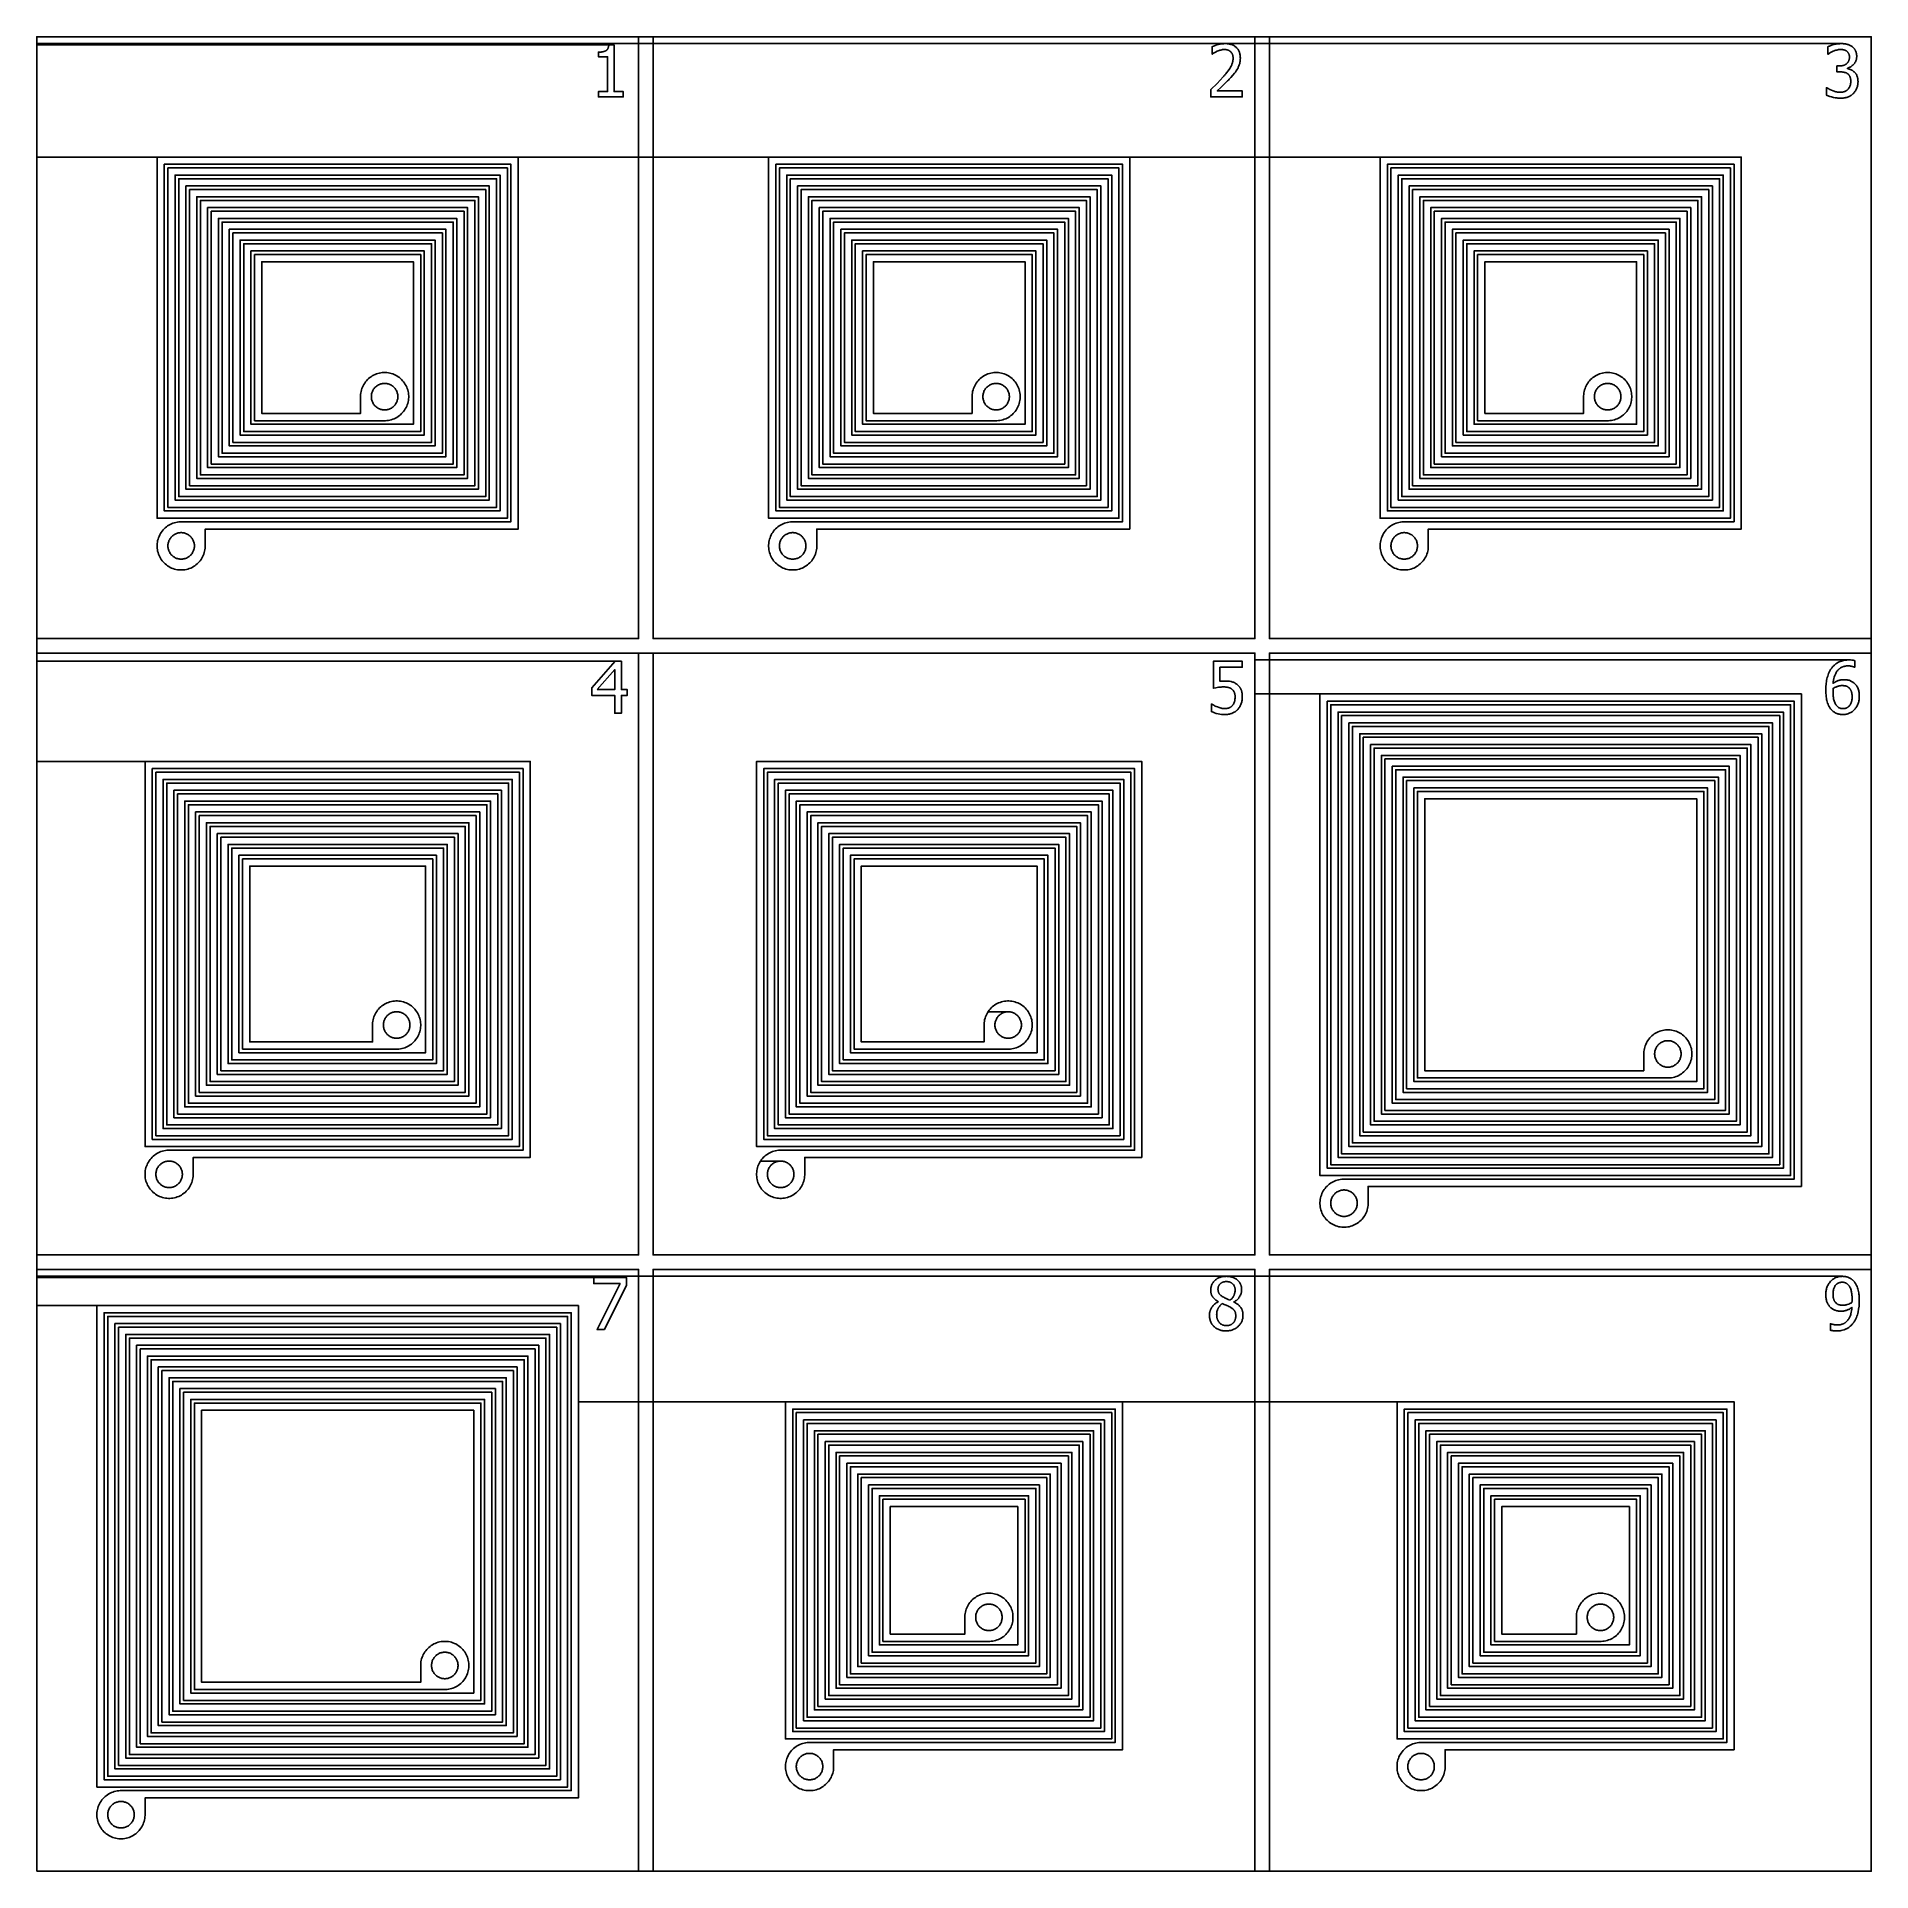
# Model space of a CAD drawing. Extents: x -38100 to 38100, y -38100 to 38100.
import ezdxf

# ---------------------------------------------------------------- set-up
doc = ezdxf.new("R2010")
doc.units = 0
doc.layers.add('L0D0_0', color=1, linetype='CONTINUOUS')

msp = doc.modelspace()

# ---------------------------------------------------------------- linework, layer by layer
at = {"layer": 'L0D0_0'}
for points in [[(-38100, -38100), (-38100, -14600), (-35600, -14600), (-35600, -34600), (-16050, -34600), (-16050, -15050), (-35150, -15050), (-35150, -34150), (-16500, -34150), (-16500, -15500), (-34700, -15500), (-34700, -33700), (-16950, -33700), (-16950, -15950), (-34250, -15950), (-34250, -33250), (-17400, -33250), (-17400, -16400), (-33800, -16400), (-33800, -32800), (-17850, -32800), (-17850, -16850), (-33350, -16850), (-33350, -32350), (-18300, -32350), (-18300, -17300), (-32900, -17300), (-32900, -31900), (-18750, -31900), (-18750, -17750), (-32450, -17750), (-32450, -31450), (-19200, -31450), (-19200, -18200), (-32000, -18200), (-32000, -31000), (-19650, -31000), (-19650, -18650), (-31550, -18650), (-31550, -30550), (-21118.574, -30550), (-21055.845, -30546.053), (-20993.488, -30538.176), (-20931.749, -30526.399), (-20870.871, -30510.768), (-20811.095, -30491.345), (-20752.656, -30468.208), (-20695.785, -30441.446), (-20640.707, -30411.167), (-20587.639, -30377.489), (-20536.79, -30340.545), (-20488.362, -30300.481), (-20442.544, -30257.456), (-20399.519, -30211.638), (-20359.455, -30163.21), (-20322.511, -30112.361), (-20288.833, -30059.293), (-20258.554, -30004.215), (-20231.792, -29947.344), (-20208.655, -29888.905), (-20189.232, -29829.129), (-20173.601, -29768.251), (-20161.824, -29706.512), (-20153.947, -29644.155), (-20150, -29581.426), (-20150, -29518.574), (-20153.947, -29455.845), (-20161.824, -29393.488), (-20173.601, -29331.749), (-20189.232, -29270.871), (-20208.655, -29211.095), (-20231.792, -29152.656), (-20258.554, -29095.785), (-20288.833, -29040.707), (-20322.511, -28987.639), (-20359.455, -28936.79), (-20399.519, -28888.362), (-20442.544, -28842.544), (-20488.362, -28799.519), (-20536.79, -28759.455), (-20587.639, -28722.511), (-20640.707, -28688.833), (-20695.785, -28658.554), (-20752.656, -28631.792), (-20811.095, -28608.655), (-20870.871, -28589.232), (-20931.749, -28573.601), (-20993.488, -28561.824), (-21055.845, -28553.947), (-21118.574, -28550), (-21181.426, -28550), (-21244.155, -28553.947), (-21306.512, -28561.824), (-21368.251, -28573.601), (-21429.129, -28589.232), (-21488.905, -28608.655), (-21547.344, -28631.792), (-21604.215, -28658.554), (-21659.293, -28688.833), (-21712.361, -28722.511), (-21763.21, -28759.455), (-21811.638, -28799.519), (-21857.456, -28842.544), (-21900.481, -28888.362), (-21940.545, -28936.79), (-21977.489, -28987.639), (-22011.167, -29040.707), (-22041.446, -29095.785), (-22068.208, -29152.656), (-22091.345, -29211.095), (-22110.768, -29270.871), (-22126.399, -29331.749), (-22138.176, -29393.488), (-22146.053, -29455.845), (-22150, -29518.574), (-22150, -30250), (-31250, -30250), (-31250, -18950), (-19950, -18950), (-19950, -30700), (-31700, -30700), (-31700, -18500), (-19500, -18500), (-19500, -31150), (-32150, -31150), (-32150, -18050), (-19050, -18050), (-19050, -31600), (-32600, -31600), (-32600, -17600), (-18600, -17600), (-18600, -32050), (-33050, -32050), (-33050, -17150), (-18150, -17150), (-18150, -32500), (-33500, -32500), (-33500, -16700), (-17700, -16700), (-17700, -32950), (-33950, -32950), (-33950, -16250), (-17250, -16250), (-17250, -33400), (-34400, -33400), (-34400, -15800), (-16800, -15800), (-16800, -33850), (-34850, -33850), (-34850, -15350), (-16350, -15350), (-16350, -34300), (-35300, -34300), (-35300, -14900), (-15900, -14900), (-15900, -34750), (-34631.426, -34750), (-34694.155, -34753.947), (-34756.512, -34761.824), (-34818.251, -34773.601), (-34879.129, -34789.232), (-34938.905, -34808.655), (-34997.344, -34831.792), (-35054.215, -34858.554), (-35109.293, -34888.833), (-35162.361, -34922.511), (-35213.21, -34959.455), (-35261.638, -34999.519), (-35307.456, -35042.544), (-35350.481, -35088.362), (-35390.545, -35136.79), (-35427.489, -35187.639), (-35461.167, -35240.707), (-35491.446, -35295.785), (-35518.208, -35352.656), (-35541.345, -35411.095), (-35560.768, -35470.871), (-35576.399, -35531.749), (-35588.176, -35593.488), (-35596.053, -35655.845), (-35600, -35718.574), (-35600, -35781.426), (-35596.053, -35844.155), (-35588.176, -35906.512), (-35576.399, -35968.251), (-35560.768, -36029.129), (-35541.345, -36088.905), (-35518.208, -36147.344), (-35491.446, -36204.215), (-35461.167, -36259.293), (-35427.489, -36312.361), (-35390.545, -36363.21), (-35350.481, -36411.638), (-35307.456, -36457.456), (-35261.638, -36500.481), (-35213.21, -36540.545), (-35162.361, -36577.489), (-35109.293, -36611.167), (-35054.215, -36641.446), (-34997.344, -36668.208), (-34938.905, -36691.345), (-34879.129, -36710.768), (-34818.251, -36726.399), (-34756.512, -36738.176), (-34694.155, -36746.053), (-34631.426, -36750), (-34568.574, -36750), (-34505.845, -36746.053), (-34443.488, -36738.176), (-34381.749, -36726.399), (-34320.871, -36710.768), (-34261.095, -36691.345), (-34202.656, -36668.208), (-34145.785, -36641.446), (-34090.707, -36611.167), (-34037.639, -36577.489), (-33986.79, -36540.545), (-33938.362, -36500.481), (-33892.544, -36457.456), (-33849.519, -36411.638), (-33809.455, -36363.21), (-33772.511, -36312.361), (-33738.833, -36259.293), (-33708.554, -36204.215), (-33681.792, -36147.344), (-33658.655, -36088.905), (-33639.232, -36029.129), (-33623.601, -35968.251), (-33611.824, -35906.512), (-33603.947, -35844.155), (-33600, -35781.426), (-33600, -35050), (-15600, -35050), (-15600, -18600), (-7000, -18600), (-7000, -32600), (6550, -32600), (6550, -19050), (-6550, -19050), (-6550, -32150), (6100, -32150), (6100, -19500), (-6100, -19500), (-6100, -31700), (5650, -31700), (5650, -19950), (-5650, -19950), (-5650, -31250), (5200, -31250), (5200, -20400), (-5200, -20400), (-5200, -30800), (4750, -30800), (4750, -20850), (-4750, -20850), (-4750, -30350), (4300, -30350), (4300, -21300), (-4300, -21300), (-4300, -29900), (3850, -29900), (3850, -21750), (-3850, -21750), (-3850, -29450), (3400, -29450), (3400, -22200), (-3400, -22200), (-3400, -29000), (2950, -29000), (2950, -22650), (-2950, -22650), (-2950, -28550), (1481.426, -28550), (1544.155, -28546.053), (1606.512, -28538.176), (1668.251, -28526.399), (1729.129, -28510.768), (1788.905, -28491.345), (1847.344, -28468.208), (1904.215, -28441.446), (1959.293, -28411.167), (2012.361, -28377.489), (2063.21, -28340.545), (2111.638, -28300.481), (2157.456, -28257.456), (2200.481, -28211.638), (2240.545, -28163.21), (2277.489, -28112.361), (2311.167, -28059.293), (2341.446, -28004.215), (2368.208, -27947.344), (2391.345, -27888.905), (2410.768, -27829.129), (2426.399, -27768.251), (2438.176, -27706.512), (2446.053, -27644.155), (2450, -27581.426), (2450, -27518.574), (2446.053, -27455.845), (2438.176, -27393.488), (2426.399, -27331.749), (2410.768, -27270.871), (2391.345, -27211.095), (2368.208, -27152.656), (2341.446, -27095.785), (2311.167, -27040.707), (2277.489, -26987.639), (2240.545, -26936.79), (2200.481, -26888.362), (2157.456, -26842.544), (2111.638, -26799.519), (2063.21, -26759.455), (2012.361, -26722.511), (1959.293, -26688.833), (1904.215, -26658.554), (1847.344, -26631.792), (1788.905, -26608.655), (1729.129, -26589.232), (1668.251, -26573.601), (1606.512, -26561.824), (1544.155, -26553.947), (1481.426, -26550), (1418.574, -26550), (1355.845, -26553.947), (1293.488, -26561.824), (1231.749, -26573.601), (1170.871, -26589.232), (1111.095, -26608.655), (1052.656, -26631.792), (995.785, -26658.554), (940.707, -26688.833), (887.639, -26722.511), (836.79, -26759.455), (788.362, -26799.519), (742.544, -26842.544), (699.519, -26888.362), (659.455, -26936.79), (622.511, -26987.639), (588.833, -27040.707), (558.554, -27095.785), (531.792, -27152.656), (508.655, -27211.095), (489.232, -27270.871), (473.601, -27331.749), (461.824, -27393.488), (453.947, -27455.845), (450, -27518.574), (450, -28250), (-2650, -28250), (-2650, -22950), (2650, -22950), (2650, -28700), (-3100, -28700), (-3100, -22500), (3100, -22500), (3100, -29150), (-3550, -29150), (-3550, -22050), (3550, -22050), (3550, -29600), (-4000, -29600), (-4000, -21600), (4000, -21600), (4000, -30050), (-4450, -30050), (-4450, -21150), (4450, -21150), (4450, -30500), (-4900, -30500), (-4900, -20700), (4900, -20700), (4900, -30950), (-5350, -30950), (-5350, -20250), (5350, -20250), (5350, -31400), (-5800, -31400), (-5800, -19800), (5800, -19800), (5800, -31850), (-6250, -31850), (-6250, -19350), (6250, -19350), (6250, -32300), (-6700, -32300), (-6700, -18900), (6700, -18900), (6700, -32750), (-6031.426, -32750), (-6094.155, -32753.947), (-6156.512, -32761.824), (-6218.251, -32773.601), (-6279.129, -32789.232), (-6338.905, -32808.655), (-6397.344, -32831.792), (-6454.215, -32858.554), (-6509.293, -32888.833), (-6562.361, -32922.511), (-6613.21, -32959.455), (-6661.638, -32999.519), (-6707.456, -33042.544), (-6750.481, -33088.362), (-6790.545, -33136.79), (-6827.489, -33187.639), (-6861.167, -33240.707), (-6891.446, -33295.785), (-6918.208, -33352.656), (-6941.345, -33411.095), (-6960.768, -33470.871), (-6976.399, -33531.749), (-6988.176, -33593.488), (-6996.053, -33655.845), (-7000, -33718.574), (-7000, -33781.426), (-6996.053, -33844.155), (-6988.176, -33906.512), (-6976.399, -33968.251), (-6960.768, -34029.129), (-6941.345, -34088.905), (-6918.208, -34147.344), (-6891.446, -34204.215), (-6861.167, -34259.293), (-6827.489, -34312.361), (-6790.545, -34363.21), (-6750.481, -34411.638), (-6707.456, -34457.456), (-6661.638, -34500.481), (-6613.21, -34540.545), (-6562.361, -34577.489), (-6509.293, -34611.167), (-6454.215, -34641.446), (-6397.344, -34668.208), (-6338.905, -34691.345), (-6279.129, -34710.768), (-6218.251, -34726.399), (-6156.512, -34738.176), (-6094.155, -34746.053), (-6031.426, -34750), (-5968.574, -34750), (-5905.845, -34746.053), (-5843.488, -34738.176), (-5781.749, -34726.399), (-5720.871, -34710.768), (-5661.095, -34691.345), (-5602.656, -34668.208), (-5545.785, -34641.446), (-5490.707, -34611.167), (-5437.639, -34577.489), (-5386.79, -34540.545), (-5338.362, -34500.481), (-5292.544, -34457.456), (-5249.519, -34411.638), (-5209.455, -34363.21), (-5172.511, -34312.361), (-5138.833, -34259.293), (-5108.554, -34204.215), (-5081.792, -34147.344), (-5058.655, -34088.905), (-5039.232, -34029.129), (-5023.601, -33968.251), (-5011.824, -33906.512), (-5003.947, -33844.155), (-5000, -33781.426), (-5000, -33050), (7000, -33050), (7000, -18600), (18400, -18600), (18400, -32600), (31950, -32600), (31950, -19050), (18850, -19050), (18850, -32150), (31500, -32150), (31500, -19500), (19300, -19500), (19300, -31700), (31050, -31700), (31050, -19950), (19750, -19950), (19750, -31250), (30600, -31250), (30600, -20400), (20200, -20400), (20200, -30800), (30150, -30800), (30150, -20850), (20650, -20850), (20650, -30350), (29700, -30350), (29700, -21300), (21100, -21300), (21100, -29900), (29250, -29900), (29250, -21750), (21550, -21750), (21550, -29450), (28800, -29450), (28800, -22200), (22000, -22200), (22000, -29000), (28350, -29000), (28350, -22650), (22450, -22650), (22450, -28550), (26881.426, -28550), (26944.155, -28546.053), (27006.512, -28538.176), (27068.251, -28526.399), (27129.129, -28510.768), (27188.905, -28491.345), (27247.344, -28468.208), (27304.215, -28441.446), (27359.293, -28411.167), (27412.361, -28377.489), (27463.21, -28340.545), (27511.638, -28300.481), (27557.456, -28257.456), (27600.481, -28211.638), (27640.545, -28163.21), (27677.489, -28112.361), (27711.167, -28059.293), (27741.446, -28004.215), (27768.208, -27947.344), (27791.345, -27888.905), (27810.768, -27829.129), (27826.399, -27768.251), (27838.176, -27706.512), (27846.053, -27644.155), (27850, -27581.426), (27850, -27518.574), (27846.053, -27455.845), (27838.176, -27393.488), (27826.399, -27331.749), (27810.768, -27270.871), (27791.345, -27211.095), (27768.208, -27152.656), (27741.446, -27095.785), (27711.167, -27040.707), (27677.489, -26987.639), (27640.545, -26936.79), (27600.481, -26888.362), (27557.456, -26842.544), (27511.638, -26799.519), (27463.21, -26759.455), (27412.361, -26722.511), (27359.293, -26688.833), (27304.215, -26658.554), (27247.344, -26631.792), (27188.905, -26608.655), (27129.129, -26589.232), (27068.251, -26573.601), (27006.512, -26561.824), (26944.155, -26553.947), (26881.426, -26550), (26818.574, -26550), (26755.845, -26553.947), (26693.488, -26561.824), (26631.749, -26573.601), (26570.871, -26589.232), (26511.095, -26608.655), (26452.656, -26631.792), (26395.785, -26658.554), (26340.707, -26688.833), (26287.639, -26722.511), (26236.79, -26759.455), (26188.362, -26799.519), (26142.544, -26842.544), (26099.519, -26888.362), (26059.455, -26936.79), (26022.511, -26987.639), (25988.833, -27040.707), (25958.554, -27095.785), (25931.792, -27152.656), (25908.655, -27211.095), (25889.232, -27270.871), (25873.601, -27331.749), (25861.824, -27393.488), (25853.947, -27455.845), (25850, -27518.574), (25850, -28250), (22750, -28250), (22750, -22950), (28050, -22950), (28050, -28700), (22300, -28700), (22300, -22500), (28500, -22500), (28500, -29150), (21850, -29150), (21850, -22050), (28950, -22050), (28950, -29600), (21400, -29600), (21400, -21600), (29400, -21600), (29400, -30050), (20950, -30050), (20950, -21150), (29850, -21150), (29850, -30500), (20500, -30500), (20500, -20700), (30300, -20700), (30300, -30950), (20050, -30950), (20050, -20250), (30750, -20250), (30750, -31400), (19600, -31400), (19600, -19800), (31200, -19800), (31200, -31850), (19150, -31850), (19150, -19350), (31650, -19350), (31650, -32300), (18700, -32300), (18700, -18900), (32100, -18900), (32100, -32750), (19368.574, -32750), (19305.845, -32753.947), (19243.488, -32761.824), (19181.749, -32773.601), (19120.871, -32789.232), (19061.095, -32808.655), (19002.656, -32831.792), (18945.785, -32858.554), (18890.707, -32888.833), (18837.639, -32922.511), (18786.79, -32959.455), (18738.362, -32999.519), (18692.544, -33042.544), (18649.519, -33088.362), (18609.455, -33136.79), (18572.511, -33187.639), (18538.833, -33240.707), (18508.554, -33295.785), (18481.792, -33352.656), (18458.655, -33411.095), (18439.232, -33470.871), (18423.601, -33531.749), (18411.824, -33593.488), (18403.947, -33655.845), (18400, -33718.574), (18400, -33781.426), (18403.947, -33844.155), (18411.824, -33906.512), (18423.601, -33968.251), (18439.232, -34029.129), (18458.655, -34088.905), (18481.792, -34147.344), (18508.554, -34204.215), (18538.833, -34259.293), (18572.511, -34312.361), (18609.455, -34363.21), (18649.519, -34411.638), (18692.544, -34457.456), (18738.362, -34500.481), (18786.79, -34540.545), (18837.639, -34577.489), (18890.707, -34611.167), (18945.785, -34641.446), (19002.656, -34668.208), (19061.095, -34691.345), (19120.871, -34710.768), (19181.749, -34726.399), (19243.488, -34738.176), (19305.845, -34746.053), (19368.574, -34750), (19431.426, -34750), (19494.155, -34746.053), (19556.512, -34738.176), (19618.251, -34726.399), (19679.129, -34710.768), (19738.905, -34691.345), (19797.344, -34668.208), (19854.215, -34641.446), (19909.293, -34611.167), (19962.361, -34577.489), (20013.21, -34540.545), (20061.638, -34500.481), (20107.456, -34457.456), (20150.481, -34411.638), (20190.545, -34363.21), (20227.489, -34312.361), (20261.167, -34259.293), (20291.446, -34204.215), (20318.208, -34147.344), (20341.345, -34088.905), (20360.768, -34029.129), (20376.399, -33968.251), (20388.176, -33906.512), (20396.053, -33844.155), (20400, -33781.426), (20400, -33050), (32400, -33050), (32400, -18600), (-15600, -18600), (-15600, -14600), (-38100, -14600), (-38100, -13441.992), (-14963.417, -13441.992), (-14963.417, -13687.841), (-13868.621, -13687.841), (-14826.834, -15600), (-14520.804, -15600), (-13597.589, -13757.84), (-13597.589, -13441.992), (-38100, -13441.992), (-38100, -13387.359), (11306.692, -13387.359), (11276.65, -13388.086), (11246.639, -13389.386), (11216.693, -13391.794), (11186.866, -13395.475), (11157.222, -13400.389), (11127.798, -13406.47), (11098.611, -13413.639), (11069.738, -13421.973), (11041.327, -13431.739), (11013.475, -13443.024), (10986.201, -13455.651), (10959.536, -13469.502), (10933.537, -13484.574), (10908.301, -13500.896), (10883.982, -13518.535), (10860.619, -13537.428), (10838.083, -13557.327), (10816.422, -13578.164), (10795.968, -13600.154), (10776.833, -13623.319), (10758.776, -13647.369), (10741.916, -13672.249), (10734.12, -13685.082), (10726.821, -13698.204), (10719.975, -13711.58), (10713.522, -13725.161), (10701.597, -13752.77), (10691.168, -13780.944), (10682.626, -13809.738), (10675.838, -13839.027), (10670.537, -13868.623), (10666.871, -13898.436), (10665.711, -13913.405), (10664.909, -13928.402), (10664.604, -13935.909), (10664.345, -13943.419), (10664.227, -13947.175), (10664.115, -13950.932), (10664.06, -13952.81), (10664.006, -13954.689), (10663.979, -13955.628), (10663.953, -13956.567), (10663.939, -13957.037), (10663.926, -13957.507), (10663.919, -13957.741), (10663.913, -13957.976), (10663.909, -13958.094), (10663.903, -13958.328), (10663.899, -13958.446), (10665.322, -13996.086), (10668.128, -14033.605), (10670.471, -14052.279), (10673.547, -14070.86), (10677.359, -14089.311), (10681.912, -14107.595), (10687.209, -14125.676), (10693.252, -14143.517), (10700.048, -14161.082), (10707.6, -14178.336), (10715.909, -14195.242), (10724.965, -14211.761), (10734.753, -14227.854), (10745.26, -14243.483), (10756.446, -14258.634), (10768.246, -14273.315), (10780.595, -14287.536), (10793.429, -14301.309), (10820.337, -14327.638), (10848.556, -14352.583), (10877.879, -14376.204), (10908.326, -14398.31), (10923.938, -14408.806), (10939.735, -14419.035), (10955.655, -14429.085), (10971.637, -14439.046), (10971.637, -14447.583), (10932.734, -14468.1), (10894.974, -14490.654), (10858.895, -14515.802), (10824.25, -14542.904), (10807.61, -14557.28), (10791.537, -14572.294), (10776.022, -14587.889), (10761.099, -14604.048), (10746.847, -14620.794), (10733.248, -14638.081), (10720.192, -14655.784), (10707.685, -14673.874), (10695.859, -14692.418), (10684.777, -14711.428), (10674.433, -14730.858), (10664.817, -14750.664), (10655.921, -14770.799), (10647.755, -14791.234), (10640.341, -14811.952), (10633.701, -14832.935), (10627.86, -14854.164), (10622.847, -14875.606), (10618.694, -14897.223), (10615.435, -14918.976), (10613.066, -14940.827), (10611.406, -14962.751), (10610.768, -14973.733), (10610.218, -14984.723), (10609.967, -14990.221), (10609.727, -14995.719), (10609.61, -14998.469), (10609.495, -15001.219), (10609.438, -15002.594), (10609.38, -15003.969), (10609.266, -15006.719), (10610.267, -15038.614), (10612.062, -15070.455), (10615.329, -15102.186), (10620.146, -15133.735), (10626.42, -15165.025), (10634.159, -15195.976), (10643.389, -15226.511), (10654.054, -15256.587), (10666.097, -15286.15), (10679.694, -15315.01), (10695.043, -15342.965), (10711.935, -15370.05), (10730.09, -15396.322), (10749.717, -15421.459), (10760.178, -15433.481), (10770.996, -15445.196), (10782.052, -15456.705), (10793.226, -15468.112), (10819.022, -15491.767), (10845.803, -15514.222), (10874.174, -15534.68), (10903.78, -15553.358), (10934.282, -15570.483), (10965.614, -15586.026), (10997.715, -15599.93), (11030.502, -15612.13), (11063.874, -15622.625), (11097.71, -15631.491), (11131.911, -15638.824), (11166.396, -15644.732), (11201.091, -15649.23), (11235.933, -15652.201), (11253.39, -15653.128), (11270.863, -15653.781), (11288.348, -15654.253), (11305.838, -15654.633), (11339.193, -15653.762), (11372.495, -15652.112), (11405.692, -15648.996), (11438.735, -15644.367), (11471.572, -15638.438), (11504.125, -15631.171), (11536.3, -15622.386), (11568.008, -15612.015), (11599.161, -15600.067), (11629.645, -15586.517), (11659.338, -15571.328), (11688.219, -15554.631), (11716.329, -15536.653), (11743.573, -15517.407), (11769.782, -15496.78), (11794.913, -15474.837), (11818.998, -15451.753), (11842.001, -15427.597), (11863.835, -15402.37), (11884.334, -15376.051), (11903.3, -15348.618), (11920.735, -15320.174), (11936.728, -15290.881), (11951.033, -15260.749), (11963.325, -15229.749), (11973.811, -15198.069), (11982.808, -15165.942), (11990.217, -15133.421), (11995.842, -15100.53), (11999.561, -15067.382), (12000.702, -15050.751), (12001.476, -15034.095), (12001.763, -15025.761), (12002.004, -15017.423), (12002.113, -15013.254), (12002.215, -15009.084), (12002.265, -15006.999), (12002.314, -15004.913), (12002.338, -15003.871), (12002.362, -15002.828), (12002.386, -15001.786), (12002.398, -15001.264), (12002.404, -15001.004), (12002.407, -15000.873), (12002.411, -15000.743), (12002.124, -14978.828), (12001.396, -14956.935), (11999.833, -14935.087), (11997.446, -14913.302), (11994.423, -14891.598), (11990.784, -14869.993), (11986.433, -14848.513), (11981.183, -14827.237), (11974.813, -14806.28), (11967.423, -14785.648), (11959.306, -14765.286), (11950.385, -14745.277), (11940.419, -14725.765), (11929.417, -14706.81), (11917.475, -14688.436), (11904.668, -14670.656), (11891.067, -14653.47), (11876.751, -14636.861), (11861.798, -14620.813), (11846.287, -14605.308), (11830.267, -14590.341), (11813.762, -14575.916), (11796.796, -14562.039), (11779.393, -14548.712), (11743.402, -14523.679), (11706.073, -14500.715), (11687.009, -14489.925), (11667.758, -14479.467), (11658.081, -14474.329), (11648.381, -14469.232), (11643.525, -14466.695), (11638.665, -14464.162), (11636.235, -14462.898), (11633.804, -14461.634), (11632.589, -14461.002), (11631.373, -14460.37), (11630.158, -14459.739), (11628.942, -14459.107), (11628.942, -14450.571), (11663.244, -14430.834), (11696.729, -14409.851), (11712.915, -14398.515), (11728.655, -14386.54), (11743.941, -14373.97), (11758.763, -14360.845), (11773.11, -14347.208), (11786.968, -14333.084), (11800.315, -14318.484), (11813.129, -14303.42), (11825.389, -14287.902), (11837.086, -14271.951), (11848.221, -14255.599), (11858.795, -14238.877), (11878.276, -14204.453), (11895.605, -14168.901), (11910.875, -14132.419), (11923.921, -14095.085), (11929.506, -14076.1), (11934.394, -14056.915), (11938.515, -14037.559), (11941.795, -14018.062), (11944.18, -13998.454), (11945.803, -13978.762), (11946.917, -13959.014), (11947.777, -13939.239), (11947.01, -13909.55), (11945.181, -13879.944), (11941.486, -13850.503), (11936.122, -13821.288), (11929.363, -13792.376), (11920.999, -13763.903), (11916.141, -13749.875), (11910.836, -13736.007), (11905.093, -13722.316), (11898.922, -13708.817), (11885.383, -13682.401), (11870.396, -13656.764), (11862.364, -13644.277), (11853.942, -13632.056), (11845.105, -13620.136), (11835.864, -13608.524), (11816.365, -13586.131), (11795.795, -13564.716), (11774.197, -13544.36), (11751.519, -13525.211), (11727.855, -13507.282), (11703.329, -13490.556), (11677.995, -13475.085), (11651.897, -13460.938), (11625.103, -13448.159), (11597.694, -13436.766), (11569.772, -13426.682), (11541.436, -13417.827), (11512.746, -13410.219), (11483.752, -13403.882), (11454.523, -13398.702), (11425.129, -13394.523), (11395.617, -13391.338), (11366.021, -13389.231), (11351.2, -13388.555), (11336.37, -13388.057), (11328.952, -13387.856), (11321.533, -13387.678), (11317.823, -13387.595), (11314.113, -13387.515), (11312.257, -13387.476), (11310.402, -13387.437), (11309.475, -13387.417), (11308.547, -13387.398), (11308.083, -13387.388), (11307.62, -13387.378), (11307.388, -13387.374), (11307.156, -13387.369), (11307.04, -13387.366), (11306.924, -13387.364), (11306.808, -13387.361), (11306.692, -13387.359), (36891.326, -13387.359), (36857.759, -13388.551), (36824.282, -13390.859), (36790.986, -13395.145), (36757.966, -13401.331), (36725.311, -13409.165), (36693.078, -13418.559), (36661.322, -13429.459), (36630.097, -13441.818), (36599.476, -13455.609), (36569.581, -13470.894), (36540.537, -13487.731), (36512.393, -13506.06), (36485.221, -13525.823), (36459.305, -13547.159), (36446.907, -13558.46), (36434.818, -13570.099), (36422.934, -13581.963), (36411.153, -13593.941), (36386.761, -13622.498), (36363.31, -13651.808), (36341.513, -13682.39), (36321.492, -13714.17), (36303.207, -13746.971), (36286.488, -13780.6), (36271.275, -13814.933), (36257.681, -13849.941), (36245.818, -13885.577), (36235.778, -13921.759), (36227.516, -13958.389), (36220.809, -13995.352), (36215.6, -14032.551), (36212.108, -14069.925), (36211.019, -14088.66), (36210.255, -14107.417), (36209.706, -14126.188), (36209.266, -14144.967), (36210.34, -14184.253), (36212.09, -14223.502), (36215.172, -14262.674), (36219.948, -14301.689), (36226.554, -14340.434), (36235.097, -14378.797), (36245.645, -14416.664), (36258.32, -14453.875), (36265.521, -14472.161), (36273.332, -14490.195), (36281.745, -14507.959), (36290.736, -14525.44), (36300.28, -14542.626), (36310.357, -14559.501), (36320.97, -14576.043), (36332.127, -14592.226), (36343.836, -14608.022), (36356.107, -14623.395), (36368.948, -14638.288), (36382.367, -14652.643), (36396.365, -14666.413), (36410.844, -14679.682), (36425.643, -14692.616), (36440.603, -14705.383), (36462.661, -14721.911), (36485.147, -14737.795), (36508.427, -14752.478), (36532.428, -14766.02), (36556.913, -14778.693), (36581.938, -14790.188), (36594.717, -14795.305), (36607.677, -14799.967), (36620.785, -14804.216), (36634.011, -14808.097), (36660.71, -14814.897), (36687.672, -14820.507), (36714.836, -14825.038), (36742.141, -14828.696), (36769.535, -14831.603), (36796.999, -14833.595), (36810.752, -14834.21), (36824.516, -14834.628), (36838.286, -14834.915), (36852.059, -14835.136), (36881.851, -14834.515), (36911.58, -14832.988), (36941.191, -14829.886), (36970.664, -14825.471), (36999.959, -14820.044), (37028.956, -14813.282), (37057.542, -14804.911), (37085.668, -14795.085), (37113.314, -14783.999), (37140.493, -14771.822), (37167.239, -14758.722), (37193.609, -14744.865), (37219.584, -14730.285), (37245.044, -14714.846), (37257.569, -14706.798), (37269.993, -14698.59), (37282.349, -14690.276), (37294.672, -14681.908), (37288.911, -14748.47), (37280.79, -14814.79), (37268.85, -14880.519), (37253.073, -14945.453), (37243.754, -14977.537), (37233.174, -15009.223), (37221.24, -15040.433), (37208.002, -15071.117), (37193.447, -15101.193), (37177.488, -15130.547), (37160.067, -15159.062), (37141.162, -15186.616), (37120.764, -15213.084), (37098.878, -15238.333), (37075.53, -15262.24), (37050.755, -15284.671), (37037.837, -15295.271), (37024.565, -15305.422), (37010.947, -15315.105), (36997.005, -15324.319), (36982.763, -15333.064), (36968.242, -15341.341), (36953.458, -15349.135), (36938.422, -15356.425), (36923.143, -15363.19), (36907.638, -15369.421), (36891.933, -15375.133), (36876.053, -15380.343), (36843.874, -15389.336), (36811.246, -15396.554), (36778.284, -15402.105), (36745.089, -15405.855), (36728.433, -15407.019), (36711.75, -15407.814), (36703.402, -15408.11), (36695.051, -15408.361), (36690.874, -15408.473), (36686.697, -15408.58), (36684.609, -15408.632), (36682.52, -15408.683), (36681.476, -15408.708), (36680.431, -15408.734), (36679.909, -15408.746), (36679.387, -15408.759), (36679.126, -15408.765), (36678.865, -15408.772), (36678.734, -15408.775), (36678.604, -15408.778), (36678.473, -15408.781), (36678.343, -15408.784), (36644.409, -15407.614), (36610.567, -15405.443), (36576.906, -15401.36), (36543.5, -15395.319), (36510.413, -15387.74), (36477.734, -15378.675), (36461.572, -15373.52), (36445.557, -15367.906), (36429.882, -15361.45), (36414.567, -15354.151), (36400.482, -15354.151), (36400.482, -15624.756), (36430.146, -15632.701), (36460.037, -15639.569), (36490.298, -15644.613), (36520.798, -15648.226), (36581.999, -15652.83), (36643.343, -15654.633), (36695.694, -15653.731), (36747.954, -15650.647), (36800.043, -15645.309), (36851.804, -15637.456), (36903.007, -15626.527), (36953.46, -15612.543), (36978.353, -15604.43), (37002.977, -15595.527), (37027.247, -15585.713), (37051.088, -15574.9), (37074.503, -15563.176), (37097.499, -15550.641), (37120.063, -15537.336), (37142.177, -15523.295), (37163.825, -15508.55), (37184.991, -15493.124), (37205.656, -15477.035), (37225.804, -15460.296), (37245.416, -15442.923), (37264.461, -15424.929), (37282.9, -15406.324), (37300.694, -15387.118), (37317.833, -15367.343), (37334.448, -15347.118), (37342.614, -15336.884), (37350.714, -15326.594), (37354.746, -15321.434), (37358.77, -15316.266), (37360.78, -15313.681), (37362.789, -15311.095), (37363.793, -15309.801), (37364.797, -15308.508), (37366.805, -15305.92), (37383.834, -15281.246), (37400.311, -15256.206), (37415.898, -15230.596), (37430.594, -15204.465), (37457.611, -15150.945), (37481.601, -15096.003), (37502.619, -15039.855), (37521.09, -14982.817), (37537.272, -14925.089), (37551.388, -14866.817), (37574.145, -14749.084), (37590.147, -14630.245), (37595.599, -14570.528), (37599.239, -14510.685), (37600.404, -14480.734), (37601.25, -14450.769), (37601.587, -14435.782), (37601.883, -14420.794), (37602.021, -14413.3), (37602.154, -14405.805), (37602.219, -14402.058), (37602.283, -14398.31), (37602.315, -14396.437), (37602.379, -14392.689), (37602.411, -14390.816), (37600.326, -14283.405), (37593.338, -14176.197), (37587.524, -14122.792), (37580.177, -14069.575), (37570.754, -14016.691), (37559.262, -13964.211), (37545.157, -13912.383), (37528.534, -13861.281), (37509.467, -13811.049), (37487.662, -13761.956), (37475.701, -13737.892), (37463.03, -13714.173), (37449.598, -13690.868), (37435.277, -13668.123), (37419.936, -13646.092), (37403.551, -13624.835), (37395.06, -13614.43), (37386.43, -13604.128), (37382.077, -13599.005), (37377.708, -13593.895), (37375.518, -13591.344), (37372.23, -13587.519), (37368.939, -13583.697), (37345.467, -13560.146), (37321.216, -13537.436), (37308.585, -13526.635), (37295.603, -13516.245), (37282.295, -13506.271), (37268.685, -13496.718), (37240.649, -13478.852), (37211.677, -13462.549), (37181.908, -13447.752), (37151.408, -13434.523), (37120.24, -13422.946), (37088.489, -13413.117), (37056.254, -13405.012), (37023.658, -13398.414), (36990.803, -13393.271), (36957.754, -13389.859), (36941.176, -13388.836), (36924.573, -13388.155), (36907.954, -13387.7), (36891.326, -13387.359), (-38100, -13387.359), (-38100, 8000), (-33600, 8000), (-33600, -8000), (-18050, -8000), (-18050, 7550), (-33150, 7550), (-33150, -7550), (-18500, -7550), (-18500, 7100), (-32700, 7100), (-32700, -7100), (-18950, -7100), (-18950, 6650), (-32250, 6650), (-32250, -6650), (-19400, -6650), (-19400, 6200), (-31800, 6200), (-31800, -6200), (-19850, -6200), (-19850, 5750), (-31350, 5750), (-31350, -5750), (-20300, -5750), (-20300, 5300), (-30900, 5300), (-30900, -5300), (-20750, -5300), (-20750, 4850), (-30450, 4850), (-30450, -4850), (-21200, -4850), (-21200, 4400), (-30000, 4400), (-30000, -4400), (-21650, -4400), (-21650, 3950), (-29550, 3950), (-29550, -3950), (-23118.574, -3950), (-23055.845, -3946.053), (-22993.488, -3938.176), (-22931.749, -3926.399), (-22870.871, -3910.768), (-22811.095, -3891.345), (-22752.656, -3868.208), (-22695.785, -3841.446), (-22640.707, -3811.167), (-22587.639, -3777.489), (-22536.79, -3740.545), (-22488.362, -3700.481), (-22442.544, -3657.456), (-22399.519, -3611.638), (-22359.455, -3563.21), (-22322.511, -3512.361), (-22288.833, -3459.293), (-22258.554, -3404.215), (-22231.792, -3347.344), (-22208.655, -3288.905), (-22189.232, -3229.129), (-22173.601, -3168.251), (-22161.824, -3106.512), (-22153.947, -3044.155), (-22150, -2981.426), (-22150, -2918.574), (-22153.947, -2855.845), (-22161.824, -2793.488), (-22173.601, -2731.749), (-22189.232, -2670.871), (-22208.655, -2611.095), (-22231.792, -2552.656), (-22258.554, -2495.785), (-22288.833, -2440.707), (-22322.511, -2387.639), (-22359.455, -2336.79), (-22399.519, -2288.362), (-22442.544, -2242.544), (-22488.362, -2199.519), (-22536.79, -2159.455), (-22587.639, -2122.511), (-22640.707, -2088.833), (-22695.785, -2058.554), (-22752.656, -2031.792), (-22811.095, -2008.655), (-22870.871, -1989.232), (-22931.749, -1973.601), (-22993.488, -1961.824), (-23055.845, -1953.947), (-23118.574, -1950), (-23181.426, -1950), (-23244.155, -1953.947), (-23306.512, -1961.824), (-23368.251, -1973.601), (-23429.129, -1989.232), (-23488.905, -2008.655), (-23547.344, -2031.792), (-23604.215, -2058.554), (-23659.293, -2088.833), (-23712.361, -2122.511), (-23763.21, -2159.455), (-23811.638, -2199.519), (-23857.456, -2242.544), (-23900.481, -2288.362), (-23940.545, -2336.79), (-23977.489, -2387.639), (-24011.167, -2440.707), (-24041.446, -2495.785), (-24068.208, -2552.656), (-24091.345, -2611.095), (-24110.768, -2670.871), (-24126.399, -2731.749), (-24138.176, -2793.488), (-24146.053, -2855.845), (-24150, -2918.574), (-24150, -3650), (-29250, -3650), (-29250, 3650), (-21950, 3650), (-21950, -4100), (-29700, -4100), (-29700, 4100), (-21500, 4100), (-21500, -4550), (-30150, -4550), (-30150, 4550), (-21050, 4550), (-21050, -5000), (-30600, -5000), (-30600, 5000), (-20600, 5000), (-20600, -5450), (-31050, -5450), (-31050, 5450), (-20150, 5450), (-20150, -5900), (-31500, -5900), (-31500, 5900), (-19700, 5900), (-19700, -6350), (-31950, -6350), (-31950, 6350), (-19250, 6350), (-19250, -6800), (-32400, -6800), (-32400, 6800), (-18800, 6800), (-18800, -7250), (-32850, -7250), (-32850, 7250), (-18350, 7250), (-18350, -7700), (-33300, -7700), (-33300, 7700), (-17900, 7700), (-17900, -8150), (-32631.426, -8150), (-32694.155, -8153.947), (-32756.512, -8161.824), (-32818.251, -8173.601), (-32879.129, -8189.232), (-32938.905, -8208.655), (-32997.344, -8231.792), (-33054.215, -8258.554), (-33109.293, -8288.833), (-33162.361, -8322.511), (-33213.21, -8359.455), (-33261.638, -8399.519), (-33307.456, -8442.544), (-33350.481, -8488.362), (-33390.545, -8536.79), (-33427.489, -8587.639), (-33461.167, -8640.707), (-33491.446, -8695.785), (-33518.208, -8752.656), (-33541.345, -8811.095), (-33560.768, -8870.871), (-33576.399, -8931.749), (-33588.176, -8993.488), (-33596.053, -9055.845), (-33600, -9118.574), (-33600, -9181.426), (-33596.053, -9244.155), (-33588.176, -9306.512), (-33576.399, -9368.251), (-33560.768, -9429.129), (-33541.345, -9488.905), (-33518.208, -9547.344), (-33491.446, -9604.215), (-33461.167, -9659.293), (-33427.489, -9712.361), (-33390.545, -9763.21), (-33350.481, -9811.638), (-33307.456, -9857.456), (-33261.638, -9900.481), (-33213.21, -9940.545), (-33162.361, -9977.489), (-33109.293, -10011.167), (-33054.215, -10041.446), (-32997.344, -10068.208), (-32938.905, -10091.345), (-32879.129, -10110.768), (-32818.251, -10126.399), (-32756.512, -10138.176), (-32694.155, -10146.053), (-32631.426, -10150), (-32568.574, -10150), (-32505.845, -10146.053), (-32443.488, -10138.176), (-32381.749, -10126.399), (-32320.871, -10110.768), (-32261.095, -10091.345), (-32202.656, -10068.208), (-32145.785, -10041.446), (-32090.707, -10011.167), (-32037.639, -9977.489), (-31986.79, -9940.545), (-31938.362, -9900.481), (-31892.544, -9857.456), (-31849.519, -9811.638), (-31809.455, -9763.21), (-31772.511, -9712.361), (-31738.833, -9659.293), (-31708.554, -9604.215), (-31681.792, -9547.344), (-31658.655, -9488.905), (-31639.232, -9429.129), (-31623.601, -9368.251), (-31611.824, -9306.512), (-31603.947, -9244.155), (-31600, -9181.426), (-31600, -8450), (-17600, -8450), (-17600, 8000), (-38100, 8000), (-38100, 12158.008), (-14077.763, 12158.008), (-15045.367, 11055.102), (-15045.367, 10737.547), (-14089.287, 10737.547), (-14089.287, 10000), (-13816.122, 10000), (-13816.122, 10737.547), (-13570.273, 10737.547), (-13570.273, 10983.396), (-13816.122, 10983.396), (-13816.122, 12158.008), (-38100, 12158.008), (-38100, 12500), (-12500, 12500), (-12500, -12500), (12500, -12500), (12500, 10800), (15200, 10800), (15200, -9200), (34750, -9200), (34750, 10350), (15650, 10350), (15650, -8750), (34300, -8750), (34300, 9900), (16100, 9900), (16100, -8300), (33850, -8300), (33850, 9450), (16550, 9450), (16550, -7850), (33400, -7850), (33400, 9000), (17000, 9000), (17000, -7400), (32950, -7400), (32950, 8550), (17450, 8550), (17450, -6950), (32500, -6950), (32500, 8100), (17900, 8100), (17900, -6500), (32050, -6500), (32050, 7650), (18350, 7650), (18350, -6050), (31600, -6050), (31600, 7200), (18800, 7200), (18800, -5600), (31150, -5600), (31150, 6750), (19250, 6750), (19250, -5150), (29681.426, -5150), (29744.155, -5146.053), (29806.512, -5138.176), (29868.251, -5126.399), (29929.129, -5110.768), (29988.905, -5091.345), (30047.344, -5068.208), (30104.215, -5041.446), (30159.293, -5011.167), (30212.361, -4977.489), (30263.21, -4940.545), (30311.638, -4900.481), (30357.456, -4857.456), (30400.481, -4811.638), (30440.545, -4763.21), (30477.489, -4712.361), (30511.167, -4659.293), (30541.446, -4604.215), (30568.208, -4547.344), (30591.345, -4488.905), (30610.768, -4429.129), (30626.399, -4368.251), (30638.176, -4306.512), (30646.053, -4244.155), (30650, -4181.426), (30650, -4118.574), (30646.053, -4055.845), (30638.176, -3993.488), (30626.399, -3931.749), (30610.768, -3870.871), (30591.345, -3811.095), (30568.208, -3752.656), (30541.446, -3695.785), (30511.167, -3640.707), (30477.489, -3587.639), (30440.545, -3536.79), (30400.481, -3488.362), (30357.456, -3442.544), (30311.638, -3399.519), (30263.21, -3359.455), (30212.361, -3322.511), (30159.293, -3288.833), (30104.215, -3258.554), (30047.344, -3231.792), (29988.905, -3208.655), (29929.129, -3189.232), (29868.251, -3173.601), (29806.512, -3161.824), (29744.155, -3153.947), (29681.426, -3150), (29618.574, -3150), (29555.845, -3153.947), (29493.488, -3161.824), (29431.749, -3173.601), (29370.871, -3189.232), (29311.095, -3208.655), (29252.656, -3231.792), (29195.785, -3258.554), (29140.707, -3288.833), (29087.639, -3322.511), (29036.79, -3359.455), (28988.362, -3399.519), (28942.544, -3442.544), (28899.519, -3488.362), (28859.455, -3536.79), (28822.511, -3587.639), (28788.833, -3640.707), (28758.554, -3695.785), (28731.792, -3752.656), (28708.655, -3811.095), (28689.232, -3870.871), (28673.601, -3931.749), (28661.824, -3993.488), (28653.947, -4055.845), (28650, -4118.574), (28650, -4850), (19550, -4850), (19550, 6450), (30850, 6450), (30850, -5300), (19100, -5300), (19100, 6900), (31300, 6900), (31300, -5750), (18650, -5750), (18650, 7350), (31750, 7350), (31750, -6200), (18200, -6200), (18200, 7800), (32200, 7800), (32200, -6650), (17750, -6650), (17750, 8250), (32650, 8250), (32650, -7100), (17300, -7100), (17300, 8700), (33100, 8700), (33100, -7550), (16850, -7550), (16850, 9150), (33550, 9150), (33550, -8000), (16400, -8000), (16400, 9600), (34000, 9600), (34000, -8450), (15950, -8450), (15950, 10050), (34450, 10050), (34450, -8900), (15500, -8900), (15500, 10500), (34900, 10500), (34900, -9350), (16168.574, -9350), (16105.845, -9353.947), (16043.488, -9361.824), (15981.749, -9373.601), (15920.871, -9389.232), (15861.095, -9408.655), (15802.656, -9431.792), (15745.785, -9458.554), (15690.707, -9488.833), (15637.639, -9522.511), (15586.79, -9559.455), (15538.362, -9599.519), (15492.544, -9642.544), (15449.519, -9688.362), (15409.455, -9736.79), (15372.511, -9787.639), (15338.833, -9840.707), (15308.554, -9895.785), (15281.792, -9952.656), (15258.655, -10011.095), (15239.232, -10070.871), (15223.601, -10131.749), (15211.824, -10193.488), (15203.947, -10255.845), (15200, -10318.574), (15200, -10381.426), (15203.947, -10444.155), (15211.824, -10506.512), (15223.601, -10568.251), (15239.232, -10629.129), (15258.655, -10688.905), (15281.792, -10747.344), (15308.554, -10804.215), (15338.833, -10859.293), (15372.511, -10912.361), (15409.455, -10963.21), (15449.519, -11011.638), (15492.544, -11057.456), (15538.362, -11100.481), (15586.79, -11140.545), (15637.639, -11177.489), (15690.707, -11211.167), (15745.785, -11241.446), (15802.656, -11268.208), (15861.095, -11291.345), (15920.871, -11310.768), (15981.749, -11326.399), (16043.488, -11338.176), (16105.845, -11346.053), (16168.574, -11350), (16231.426, -11350), (16294.155, -11346.053), (16356.512, -11338.176), (16418.251, -11326.399), (16479.129, -11310.768), (16538.905, -11291.345), (16597.344, -11268.208), (16654.215, -11241.446), (16709.293, -11211.167), (16762.361, -11177.489), (16813.21, -11140.545), (16861.638, -11100.481), (16907.456, -11057.456), (16950.481, -11011.638), (16990.545, -10963.21), (17027.489, -10912.361), (17061.167, -10859.293), (17091.446, -10804.215), (17118.208, -10747.344), (17141.345, -10688.905), (17160.768, -10629.129), (17176.399, -10568.251), (17188.176, -10506.512), (17196.053, -10444.155), (17200, -10381.426), (17200, -9650), (35200, -9650), (35200, 10800), (12500, 10800), (12500, 12212.641), (37168.333, 12212.641), (37115.893, 12211.663), (37063.585, 12207.928), (37011.499, 12201.755), (36959.744, 12193.267), (36934.071, 12187.91), (36908.59, 12181.697), (36883.33, 12174.645), (36858.306, 12166.799), (36808.962, 12149.02), (36760.825, 12128.211), (36737.317, 12116.579), (36714.207, 12104.167), (36691.502, 12091.02), (36669.202, 12077.185), (36625.856, 12047.608), (36584.416, 12015.434), (36564.527, 11998.309), (36545.258, 11980.48), (36526.659, 11961.961), (36508.783, 11942.763), (36491.658, 11922.915), (36475.151, 11902.547), (36467.064, 11892.221), (36459.055, 11881.83), (36455.071, 11876.617), (36451.097, 11871.396), (36449.112, 11868.783), (36447.129, 11866.17), (36446.137, 11864.862), (36444.155, 11862.248), (36443.164, 11860.94), (36410.825, 11810.66), (36380.415, 11759.24), (36353.154, 11706.042), (36328.878, 11651.403), (36307.321, 11595.656), (36288.283, 11539.003), (36271.622, 11481.602), (36257.237, 11423.585), (36245.082, 11365.064), (36235.119, 11306.143), (36227.052, 11246.924), (36220.425, 11187.513), (36215.215, 11127.972), (36211.795, 11068.323), (36210.774, 11038.466), (36210.086, 11008.593), (36209.621, 10978.711), (36209.266, 10948.823), (36211.386, 10841.482), (36219.157, 10734.403), (36225.131, 10681.051), (36232.601, 10627.888), (36242.537, 10575.133), (36254.577, 10522.814), (36268.689, 10471.018), (36285.435, 10420.007), (36304.845, 10369.932), (36326.73, 10320.9), (36338.684, 10296.857), (36351.389, 10273.185), (36364.913, 10249.959), (36379.343, 10227.302), (36394.766, 10205.342), (36411.175, 10184.12), (36419.661, 10173.721), (36428.277, 10163.421), (36432.62, 10158.298), (36436.979, 10153.187), (36439.163, 10150.635), (36441.35, 10148.084), (36442.443, 10146.809), (36443.537, 10145.534), (36444.631, 10144.26), (36445.725, 10142.985), (36469.095, 10119.511), (36493.185, 10096.814), (36518.567, 10075.546), (36545.206, 10055.853), (36572.93, 10037.738), (36601.584, 10021.132), (36631.052, 10006.015), (36661.307, 9992.55), (36692.307, 9980.884), (36723.932, 9971.057), (36756.049, 9963.005), (36788.528, 9956.478), (36821.259, 9951.371), (36854.181, 9947.946), (36870.694, 9946.906), (36887.233, 9946.205), (36903.787, 9945.73), (36920.35, 9945.367), (36953.985, 9946.484), (36987.555, 9948.506), (37020.991, 9952.213), (37054.194, 9957.724), (37087.06, 9964.948), (37119.507, 9973.854), (37151.448, 9984.451), (37182.734, 9996.837), (37213.216, 10011.085), (37242.85, 10027.032), (37271.62, 10044.475), (37299.5, 10063.319), (37326.418, 10083.528), (37352.168, 10105.173), (37364.556, 10116.541), (37376.687, 10128.188), (37388.648, 10140.021), (37400.524, 10151.948), (37425.609, 10179.944), (37449.319, 10209.035), (37470.862, 10239.805), (37490.704, 10271.745), (37509.074, 10304.515), (37525.671, 10338.198), (37540.452, 10372.739), (37553.679, 10407.914), (37565.431, 10443.595), (37575.592, 10479.755), (37584.098, 10516.347), (37590.964, 10553.291), (37596.161, 10590.506), (37599.588, 10627.905), (37600.659, 10646.649), (37601.417, 10665.413), (37601.966, 10684.191), (37602.411, 10702.974), (37601.53, 10742.28), (37599.85, 10781.537), (37596.617, 10820.697), (37591.59, 10859.687), (37584.842, 10898.425), (37576.311, 10936.798), (37565.791, 10974.67), (37553.13, 11011.89), (37538.262, 11048.287), (37521.138, 11083.677), (37511.722, 11100.934), (37501.731, 11117.865), (37491.162, 11134.442), (37480.011, 11150.637), (37468.274, 11166.421), (37455.95, 11181.758), (37443.039, 11196.595), (37429.543, 11210.884), (37415.473, 11224.587), (37400.934, 11237.796), (37386.082, 11250.676), (37371.073, 11263.391), (37348.789, 11279.744), (37326.17, 11295.603), (37302.909, 11310.508), (37278.965, 11324.317), (37254.415, 11337.027), (37229.26, 11348.469), (37203.472, 11358.398), (37177.136, 11366.787), (37150.388, 11373.733), (37123.34, 11379.397), (37096.082, 11383.937), (37068.672, 11387.447), (37041.157, 11390.005), (37013.577, 11391.673), (36999.773, 11392.21), (36985.964, 11392.601), (36972.152, 11392.897), (36958.337, 11393.144), (36928.539, 11392.303), (36898.782, 11390.783), (36869.114, 11388), (36839.587, 11383.874), (36810.267, 11378.46), (36781.254, 11371.642), (36752.645, 11363.299), (36724.45, 11353.611), (36696.667, 11342.805), (36669.355, 11330.885), (36642.555, 11317.856), (36616.203, 11303.918), (36590.27, 11289.215), (36564.894, 11273.6), (36552.451, 11265.41), (36540.137, 11257.022), (36527.909, 11248.502), (36515.724, 11239.915), (36522.48, 11306.118), (36531.84, 11371.992), (36544.73, 11437.281), (36561.323, 11501.721), (36571.152, 11533.514), (36582.056, 11564.951), (36594.064, 11595.982), (36607.201, 11626.562), (36621.565, 11656.59), (36637.442, 11685.828), (36654.994, 11714.098), (36674.006, 11741.426), (36694.337, 11767.777), (36716.109, 11792.937), (36739.362, 11816.748), (36763.989, 11839.145), (36776.8, 11849.771), (36789.944, 11859.975), (36803.425, 11869.728), (36817.225, 11879.026), (36845.671, 11896.312), (36875.1, 11911.865), (36890.17, 11918.92), (36905.477, 11925.449), (36921.002, 11931.445), (36936.721, 11936.922), (36968.632, 11946.37), (37001.045, 11953.92), (37033.829, 11959.695), (37066.871, 11963.628), (37083.455, 11964.872), (37100.066, 11965.728), (37108.379, 11966.05), (37116.695, 11966.324), (37120.855, 11966.448), (37125.014, 11966.566), (37127.094, 11966.624), (37132.814, 11966.778), (37132.944, 11966.781), (37133.074, 11966.785), (37133.204, 11966.788), (37133.334, 11966.792), (37167.453, 11965.716), (37201.477, 11963.646), (37235.314, 11959.661), (37268.912, 11953.731), (37302.241, 11946.387), (37335.056, 11937.195), (37351.254, 11931.855), (37367.366, 11926.244), (37375.299, 11923.138), (37383.092, 11919.703), (37390.77, 11915.998), (37398.39, 11912.159), (37411.195, 11912.159), (37411.195, 12182.763), (37381.654, 12191.223), (37351.783, 12198.183), (37321.461, 12203.011), (37290.931, 12206.59), (37229.728, 12211.33), (37168.333, 12212.641), (12500, 12212.641), (12500, 12500), (-38100, 12500), (-38100, 33100), (-33100, 33100), (-33100, 18100), (-18550, 18100), (-18550, 32650), (-32650, 32650), (-32650, 18550), (-19000, 18550), (-19000, 32200), (-32200, 32200), (-32200, 19000), (-19450, 19000), (-19450, 31750), (-31750, 31750), (-31750, 19450), (-19900, 19450), (-19900, 31300), (-31300, 31300), (-31300, 19900), (-20350, 19900), (-20350, 30850), (-30850, 30850), (-30850, 20350), (-20800, 20350), (-20800, 30400), (-30400, 30400), (-30400, 20800), (-21250, 20800), (-21250, 29950), (-29950, 29950), (-29950, 21250), (-21700, 21250), (-21700, 29500), (-29500, 29500), (-29500, 21700), (-22150, 21700), (-22150, 29050), (-29050, 29050), (-29050, 22150), (-23618.574, 22150), (-23555.845, 22153.947), (-23493.488, 22161.824), (-23431.749, 22173.601), (-23370.871, 22189.232), (-23311.095, 22208.655), (-23252.656, 22231.792), (-23195.785, 22258.554), (-23140.707, 22288.833), (-23087.639, 22322.511), (-23036.79, 22359.455), (-22988.362, 22399.519), (-22942.544, 22442.544), (-22899.519, 22488.362), (-22859.455, 22536.79), (-22822.511, 22587.639), (-22788.833, 22640.707), (-22758.554, 22695.785), (-22731.792, 22752.656), (-22708.655, 22811.095), (-22689.232, 22870.871), (-22673.601, 22931.749), (-22661.824, 22993.488), (-22653.947, 23055.845), (-22650, 23118.574), (-22650, 23181.426), (-22653.947, 23244.155), (-22661.824, 23306.512), (-22673.601, 23368.251), (-22689.232, 23429.129), (-22708.655, 23488.905), (-22731.792, 23547.344), (-22758.554, 23604.215), (-22788.833, 23659.293), (-22822.511, 23712.361), (-22859.455, 23763.21), (-22899.519, 23811.638), (-22942.544, 23857.456), (-22988.362, 23900.481), (-23036.79, 23940.545), (-23087.639, 23977.489), (-23140.707, 24011.167), (-23195.785, 24041.446), (-23252.656, 24068.208), (-23311.095, 24091.345), (-23370.871, 24110.768), (-23431.749, 24126.399), (-23493.488, 24138.176), (-23555.845, 24146.053), (-23618.574, 24150), (-23681.426, 24150), (-23744.155, 24146.053), (-23806.512, 24138.176), (-23868.251, 24126.399), (-23929.129, 24110.768), (-23988.905, 24091.345), (-24047.344, 24068.208), (-24104.215, 24041.446), (-24159.293, 24011.167), (-24212.361, 23977.489), (-24263.21, 23940.545), (-24311.638, 23900.481), (-24357.456, 23857.456), (-24400.481, 23811.638), (-24440.545, 23763.21), (-24477.489, 23712.361), (-24511.167, 23659.293), (-24541.446, 23604.215), (-24568.208, 23547.344), (-24591.345, 23488.905), (-24610.768, 23429.129), (-24626.399, 23368.251), (-24638.176, 23306.512), (-24646.053, 23244.155), (-24650, 23181.426), (-24650, 22450), (-28750, 22450), (-28750, 28750), (-22450, 28750), (-22450, 22000), (-29200, 22000), (-29200, 29200), (-22000, 29200), (-22000, 21550), (-29650, 21550), (-29650, 29650), (-21550, 29650), (-21550, 21100), (-30100, 21100), (-30100, 30100), (-21100, 30100), (-21100, 20650), (-30550, 20650), (-30550, 30550), (-20650, 30550), (-20650, 20200), (-31000, 20200), (-31000, 31000), (-20200, 31000), (-20200, 19750), (-31450, 19750), (-31450, 31450), (-19750, 31450), (-19750, 19300), (-31900, 19300), (-31900, 31900), (-19300, 31900), (-19300, 18850), (-32350, 18850), (-32350, 32350), (-18850, 32350), (-18850, 18400), (-32800, 18400), (-32800, 32800), (-18400, 32800), (-18400, 17950), (-32131.426, 17950), (-32194.155, 17946.053), (-32256.512, 17938.176), (-32318.251, 17926.399), (-32379.129, 17910.768), (-32438.905, 17891.345), (-32497.344, 17868.208), (-32554.215, 17841.446), (-32609.293, 17811.167), (-32662.361, 17777.489), (-32713.21, 17740.545), (-32761.638, 17700.481), (-32807.456, 17657.456), (-32850.481, 17611.638), (-32890.545, 17563.21), (-32927.489, 17512.361), (-32961.167, 17459.293), (-32991.446, 17404.215), (-33018.208, 17347.344), (-33041.345, 17288.905), (-33060.768, 17229.129), (-33076.399, 17168.251), (-33088.176, 17106.512), (-33096.053, 17044.155), (-33100, 16981.426), (-33100, 16918.574), (-33096.053, 16855.845), (-33088.176, 16793.488), (-33076.399, 16731.749), (-33060.768, 16670.871), (-33041.345, 16611.095), (-33018.208, 16552.656), (-32991.446, 16495.785), (-32961.167, 16440.707), (-32927.489, 16387.639), (-32890.545, 16336.79), (-32850.481, 16288.362), (-32807.456, 16242.544), (-32761.638, 16199.519), (-32713.21, 16159.455), (-32662.361, 16122.511), (-32609.293, 16088.833), (-32554.215, 16058.554), (-32497.344, 16031.792), (-32438.905, 16008.655), (-32379.129, 15989.232), (-32318.251, 15973.601), (-32256.512, 15961.824), (-32194.155, 15953.947), (-32131.426, 15950), (-32068.574, 15950), (-32005.845, 15953.947), (-31943.488, 15961.824), (-31881.749, 15973.601), (-31820.871, 15989.232), (-31761.095, 16008.655), (-31702.656, 16031.792), (-31645.785, 16058.554), (-31590.707, 16088.833), (-31537.639, 16122.511), (-31486.79, 16159.455), (-31438.362, 16199.519), (-31392.544, 16242.544), (-31349.519, 16288.362), (-31309.455, 16336.79), (-31272.511, 16387.639), (-31238.833, 16440.707), (-31208.554, 16495.785), (-31181.792, 16552.656), (-31158.655, 16611.095), (-31139.232, 16670.871), (-31123.601, 16731.749), (-31111.824, 16793.488), (-31103.947, 16855.845), (-31100, 16918.574), (-31100, 17650), (-18100, 17650), (-18100, 33100), (-7700, 33100), (-7700, 18100), (6850, 18100), (6850, 32650), (-7250, 32650), (-7250, 18550), (6400, 18550), (6400, 32200), (-6800, 32200), (-6800, 19000), (5950, 19000), (5950, 31750), (-6350, 31750), (-6350, 19450), (5500, 19450), (5500, 31300), (-5900, 31300), (-5900, 19900), (5050, 19900), (5050, 30850), (-5450, 30850), (-5450, 20350), (4600, 20350), (4600, 30400), (-5000, 30400), (-5000, 20800), (4150, 20800), (4150, 29950), (-4550, 29950), (-4550, 21250), (3700, 21250), (3700, 29500), (-4100, 29500), (-4100, 21700), (3250, 21700), (3250, 29050), (-3650, 29050), (-3650, 22150), (1781.426, 22150), (1844.155, 22153.947), (1906.512, 22161.824), (1968.251, 22173.601), (2029.129, 22189.232), (2088.905, 22208.655), (2147.344, 22231.792), (2204.215, 22258.554), (2259.293, 22288.833), (2312.361, 22322.511), (2363.21, 22359.455), (2411.638, 22399.519), (2457.456, 22442.544), (2500.481, 22488.362), (2540.545, 22536.79), (2577.489, 22587.639), (2611.167, 22640.707), (2641.446, 22695.785), (2668.208, 22752.656), (2691.345, 22811.095), (2710.768, 22870.871), (2726.399, 22931.749), (2738.176, 22993.488), (2746.053, 23055.845), (2750, 23118.574), (2750, 23181.426), (2746.053, 23244.155), (2738.176, 23306.512), (2726.399, 23368.251), (2710.768, 23429.129), (2691.345, 23488.905), (2668.208, 23547.344), (2641.446, 23604.215), (2611.167, 23659.293), (2577.489, 23712.361), (2540.545, 23763.21), (2500.481, 23811.638), (2457.456, 23857.456), (2411.638, 23900.481), (2363.21, 23940.545), (2312.361, 23977.489), (2259.293, 24011.167), (2204.215, 24041.446), (2147.344, 24068.208), (2088.905, 24091.345), (2029.129, 24110.768), (1968.251, 24126.399), (1906.512, 24138.176), (1844.155, 24146.053), (1781.426, 24150), (1718.574, 24150), (1655.845, 24146.053), (1593.488, 24138.176), (1531.749, 24126.399), (1470.871, 24110.768), (1411.095, 24091.345), (1352.656, 24068.208), (1295.785, 24041.446), (1240.707, 24011.167), (1187.639, 23977.489), (1136.79, 23940.545), (1088.362, 23900.481), (1042.544, 23857.456), (999.519, 23811.638), (959.455, 23763.21), (922.511, 23712.361), (888.833, 23659.293), (858.554, 23604.215), (831.792, 23547.344), (808.655, 23488.905), (789.232, 23429.129), (773.601, 23368.251), (761.824, 23306.512), (753.947, 23244.155), (750, 23181.426), (750, 22450), (-3350, 22450), (-3350, 28750), (2950, 28750), (2950, 22000), (-3800, 22000), (-3800, 29200), (3400, 29200), (3400, 21550), (-4250, 21550), (-4250, 29650), (3850, 29650), (3850, 21100), (-4700, 21100), (-4700, 30100), (4300, 30100), (4300, 20650), (-5150, 20650), (-5150, 30550), (4750, 30550), (4750, 20200), (-5600, 20200), (-5600, 31000), (5200, 31000), (5200, 19750), (-6050, 19750), (-6050, 31450), (5650, 31450), (5650, 19300), (-6500, 19300), (-6500, 31900), (6100, 31900), (6100, 18850), (-6950, 18850), (-6950, 32350), (6550, 32350), (6550, 18400), (-7400, 18400), (-7400, 32800), (7000, 32800), (7000, 17950), (-6731.426, 17950), (-6794.155, 17946.053), (-6856.512, 17938.176), (-6918.251, 17926.399), (-6979.129, 17910.768), (-7038.905, 17891.345), (-7097.344, 17868.208), (-7154.215, 17841.446), (-7209.293, 17811.167), (-7262.361, 17777.489), (-7313.21, 17740.545), (-7361.638, 17700.481), (-7407.456, 17657.456), (-7450.481, 17611.638), (-7490.545, 17563.21), (-7527.489, 17512.361), (-7561.167, 17459.293), (-7591.446, 17404.215), (-7618.208, 17347.344), (-7641.345, 17288.905), (-7660.768, 17229.129), (-7676.399, 17168.251), (-7688.176, 17106.512), (-7696.053, 17044.155), (-7700, 16981.426), (-7700, 16918.574), (-7696.053, 16855.845), (-7688.176, 16793.488), (-7676.399, 16731.749), (-7660.768, 16670.871), (-7641.345, 16611.095), (-7618.208, 16552.656), (-7591.446, 16495.785), (-7561.167, 16440.707), (-7527.489, 16387.639), (-7490.545, 16336.79), (-7450.481, 16288.362), (-7407.456, 16242.544), (-7361.638, 16199.519), (-7313.21, 16159.455), (-7262.361, 16122.511), (-7209.293, 16088.833), (-7154.215, 16058.554), (-7097.344, 16031.792), (-7038.905, 16008.655), (-6979.129, 15989.232), (-6918.251, 15973.601), (-6856.512, 15961.824), (-6794.155, 15953.947), (-6731.426, 15950), (-6668.574, 15950), (-6605.845, 15953.947), (-6543.488, 15961.824), (-6481.749, 15973.601), (-6420.871, 15989.232), (-6361.095, 16008.655), (-6302.656, 16031.792), (-6245.785, 16058.554), (-6190.707, 16088.833), (-6137.639, 16122.511), (-6086.79, 16159.455), (-6038.362, 16199.519), (-5992.544, 16242.544), (-5949.519, 16288.362), (-5909.455, 16336.79), (-5872.511, 16387.639), (-5838.833, 16440.707), (-5808.554, 16495.785), (-5781.792, 16552.656), (-5758.655, 16611.095), (-5739.232, 16670.871), (-5723.601, 16731.749), (-5711.824, 16793.488), (-5703.947, 16855.845), (-5700, 16918.574), (-5700, 17650), (7300, 17650), (7300, 33100), (17700, 33100), (17700, 18100), (32250, 18100), (32250, 32650), (18150, 32650), (18150, 18550), (31800, 18550), (31800, 32200), (18600, 32200), (18600, 19000), (31350, 19000), (31350, 31750), (19050, 31750), (19050, 19450), (30900, 19450), (30900, 31300), (19500, 31300), (19500, 19900), (30450, 19900), (30450, 30850), (19950, 30850), (19950, 20350), (30000, 20350), (30000, 30400), (20400, 30400), (20400, 20800), (29550, 20800), (29550, 29950), (20850, 29950), (20850, 21250), (29100, 21250), (29100, 29500), (21300, 29500), (21300, 21700), (28650, 21700), (28650, 29050), (21750, 29050), (21750, 22150), (27181.426, 22150), (27244.155, 22153.947), (27306.512, 22161.824), (27368.251, 22173.601), (27429.129, 22189.232), (27488.905, 22208.655), (27547.344, 22231.792), (27604.215, 22258.554), (27659.293, 22288.833), (27712.361, 22322.511), (27763.21, 22359.455), (27811.638, 22399.519), (27857.456, 22442.544), (27900.481, 22488.362), (27940.545, 22536.79), (27977.489, 22587.639), (28011.167, 22640.707), (28041.446, 22695.785), (28068.208, 22752.656), (28091.345, 22811.095), (28110.768, 22870.871), (28126.399, 22931.749), (28138.176, 22993.488), (28146.053, 23055.845), (28150, 23118.574), (28150, 23181.426), (28146.053, 23244.155), (28138.176, 23306.512), (28126.399, 23368.251), (28110.768, 23429.129), (28091.345, 23488.905), (28068.208, 23547.344), (28041.446, 23604.215), (28011.167, 23659.293), (27977.489, 23712.361), (27940.545, 23763.21), (27900.481, 23811.638), (27857.456, 23857.456), (27811.638, 23900.481), (27763.21, 23940.545), (27712.361, 23977.489), (27659.293, 24011.167), (27604.215, 24041.446), (27547.344, 24068.208), (27488.905, 24091.345), (27429.129, 24110.768), (27368.251, 24126.399), (27306.512, 24138.176), (27244.155, 24146.053), (27181.426, 24150), (27118.574, 24150), (27055.845, 24146.053), (26993.488, 24138.176), (26931.749, 24126.399), (26870.871, 24110.768), (26811.095, 24091.345), (26752.656, 24068.208), (26695.785, 24041.446), (26640.707, 24011.167), (26587.639, 23977.489), (26536.79, 23940.545), (26488.362, 23900.481), (26442.544, 23857.456), (26399.519, 23811.638), (26359.455, 23763.21), (26322.511, 23712.361), (26288.833, 23659.293), (26258.554, 23604.215), (26231.792, 23547.344), (26208.655, 23488.905), (26189.232, 23429.129), (26173.601, 23368.251), (26161.824, 23306.512), (26153.947, 23244.155), (26150, 23181.426), (26150, 22450), (22050, 22450), (22050, 28750), (28350, 28750), (28350, 22000), (21600, 22000), (21600, 29200), (28800, 29200), (28800, 21550), (21150, 21550), (21150, 29650), (29250, 29650), (29250, 21100), (20700, 21100), (20700, 30100), (29700, 30100), (29700, 20650), (20250, 20650), (20250, 30550), (30150, 30550), (30150, 20200), (19800, 20200), (19800, 31000), (30600, 31000), (30600, 19750), (19350, 19750), (19350, 31450), (31050, 31450), (31050, 19300), (18900, 19300), (18900, 31900), (31500, 31900), (31500, 18850), (18450, 18850), (18450, 32350), (31950, 32350), (31950, 18400), (18000, 18400), (18000, 32800), (32400, 32800), (32400, 17950), (18668.574, 17950), (18605.845, 17946.053), (18543.488, 17938.176), (18481.749, 17926.399), (18420.871, 17910.768), (18361.095, 17891.345), (18302.656, 17868.208), (18245.785, 17841.446), (18190.707, 17811.167), (18137.639, 17777.489), (18086.79, 17740.545), (18038.362, 17700.481), (17992.544, 17657.456), (17949.519, 17611.638), (17909.455, 17563.21), (17872.511, 17512.361), (17838.833, 17459.293), (17808.554, 17404.215), (17781.792, 17347.344), (17758.655, 17288.905), (17739.232, 17229.129), (17723.601, 17168.251), (17711.824, 17106.512), (17703.947, 17044.155), (17700, 16981.426), (17700, 16918.574), (17703.947, 16855.845), (17711.824, 16793.488), (17723.601, 16731.749), (17739.232, 16670.871), (17758.655, 16611.095), (17781.792, 16552.656), (17808.554, 16495.785), (17838.833, 16440.707), (17872.511, 16387.639), (17909.455, 16336.79), (17949.519, 16288.362), (17992.544, 16242.544), (18038.362, 16199.519), (18086.79, 16159.455), (18137.639, 16122.511), (18190.707, 16088.833), (18245.785, 16058.554), (18302.656, 16031.792), (18361.095, 16008.655), (18420.871, 15989.232), (18481.749, 15973.601), (18543.488, 15961.824), (18605.845, 15953.947), (18668.574, 15950), (18731.426, 15950), (18794.155, 15953.947), (18856.512, 15961.824), (18918.251, 15973.601), (18979.129, 15989.232), (19038.905, 16008.655), (19097.344, 16031.792), (19154.215, 16058.554), (19209.293, 16088.833), (19262.361, 16122.511), (19313.21, 16159.455), (19361.638, 16199.519), (19407.456, 16242.544), (19450.481, 16288.362), (19490.545, 16336.79), (19527.489, 16387.639), (19561.167, 16440.707), (19591.446, 16495.785), (19618.208, 16552.656), (19641.345, 16611.095), (19660.768, 16670.871), (19676.399, 16731.749), (19688.176, 16793.488), (19696.053, 16855.845), (19700, 16918.574), (19700, 17650), (32700, 17650), (32700, 33100), (-38100, 33100), (-38100, 37758.008), (-14337.271, 37758.008), (-14339.159, 37739.228), (-14341.374, 37720.49), (-14344.224, 37701.837), (-14347.86, 37683.314), (-14352.361, 37664.976), (-14357.866, 37646.921), (-14364.527, 37629.269), (-14372.275, 37612.05), (-14376.506, 37603.603), (-14381.004, 37595.299), (-14385.818, 37587.183), (-14390.997, 37579.298), (-14396.549, 37571.665), (-14402.443, 37564.284), (-14408.641, 37557.153), (-14415.123, 37550.283), (-14421.897, 37543.706), (-14428.974, 37537.462), (-14436.357, 37531.579), (-14444.019, 37526.058), (-14451.927, 37520.894), (-14460.047, 37516.079), (-14468.349, 37511.587), (-14476.801, 37507.383), (-14494.045, 37499.713), (-14511.636, 37492.87), (-14529.49, 37486.739), (-14547.595, 37481.422), (-14584.437, 37473.23), (-14621.671, 37467.071), (-14659.133, 37462.494), (-14696.754, 37459.467), (-14715.602, 37458.532), (-14734.462, 37457.968), (-14743.895, 37457.798), (-14753.33, 37457.678), (-14758.048, 37457.633), (-14762.765, 37457.593), (-14767.483, 37457.559), (-14768.663, 37457.55), (-14769.842, 37457.542), (-14771.612, 37457.53), (-14771.906, 37457.528), (-14771.98, 37457.527), (-14772.054, 37457.527), (-14772.128, 37457.526), (-14772.201, 37457.526), (-14772.201, 37266.31), (-14389.77, 37266.31), (-14389.77, 35818.532), (-14772.201, 35818.532), (-14772.201, 35600), (-13734.172, 35600), (-13734.172, 35818.532), (-14116.604, 35818.532), (-14116.604, 37758.008), (-38100, 37758.008), (-38100, 37812.641), (11261.876, 37812.641), (11226.7, 37811.806), (11191.576, 37810.146), (11156.548, 37807.022), (11121.639, 37802.608), (11052.268, 37790.907), (10983.718, 37775.145), (10915.887, 37756.49), (10848.763, 37735.46), (10815.571, 37723.811), (10782.749, 37711.156), (10766.526, 37704.369), (10750.444, 37697.259), (10734.463, 37689.917), (10718.532, 37682.46), (10718.532, 37375.576), (10733.898, 37375.576), (10782.139, 37409.784), (10831.651, 37442.153), (10856.907, 37457.566), (10882.759, 37471.891), (10909.299, 37484.911), (10936.211, 37497.22), (10972.047, 37511.252), (11008.165, 37524.475), (11044.788, 37536.226), (11081.904, 37546.444), (11119.447, 37555.074), (11157.383, 37561.411), (11195.664, 37564.93), (11234.132, 37566.792), (11251.442, 37566.463), (11268.726, 37565.736), (11285.961, 37564.26), (11303.13, 37562.047), (11320.218, 37559.245), (11337.174, 37555.79), (11353.936, 37551.505), (11370.479, 37546.411), (11386.805, 37540.65), (11402.868, 37534.211), (11418.591, 37526.986), (11433.922, 37518.947), (11448.811, 37510.106), (11463.152, 37500.419), (11470.081, 37495.244), (11476.872, 37489.886), (11483.571, 37484.407), (11490.225, 37478.867), (11503.389, 37465.459), (11515.802, 37451.4), (11527.048, 37436.363), (11537.363, 37420.651), (11546.849, 37404.448), (11555.373, 37387.727), (11562.931, 37370.534), (11569.616, 37352.98), (11575.429, 37335.126), (11580.31, 37316.999), (11584.289, 37298.647), (11587.461, 37280.133), (11589.844, 37261.506), (11591.391, 37242.801), (11591.871, 37233.43), (11592.213, 37224.049), (11592.461, 37214.663), (11592.662, 37205.274), (11591.557, 37176.978), (11589.964, 37148.733), (11587.393, 37120.59), (11583.442, 37092.599), (11578.15, 37064.796), (11571.702, 37037.217), (11564.259, 37009.898), (11555.83, 36982.885), (11546.363, 36956.231), (11535.814, 36929.987), (11524.232, 36904.17), (11511.724, 36878.783), (11484.338, 36829.285), (11454.371, 36781.317), (11389.803, 36688.441), (11320.344, 36599.158), (11284.724, 36555.222), (11248.503, 36511.778), (11230.15, 36490.261), (11211.647, 36468.874), (11202.352, 36458.217), (11193.038, 36447.577), (11188.376, 36442.262), (11183.711, 36436.949), (11179.045, 36431.637), (11176.711, 36428.981), (11175.544, 36427.654), (11174.377, 36426.326), (10924.39, 36158.333), (10663.899, 35900.482), (10663.899, 35600), (11975.094, 35600), (11975.094, 35845.849), (10933.223, 35845.849), (11077.485, 35983.496), (11220.833, 36122.097), (11291.83, 36192.089), (11361.589, 36263.318), (11396.153, 36299.24), (11430.403, 36335.459), (11447.375, 36353.711), (11464.265, 36372.04), (11481.1, 36390.42), (11497.908, 36408.826), (11575.848, 36496.575), (11650.699, 36586.966), (11686.708, 36633.347), (11720.972, 36680.979), (11752.762, 36730.275), (11783.024, 36780.587), (11796.296, 36805.589), (11808.962, 36830.89), (11820.608, 36856.682), (11831.344, 36882.875), (11850.528, 36936.121), (11866.457, 36990.429), (11872.969, 37017.972), (11878.548, 37045.72), (11883.23, 37073.632), (11887.014, 37101.683), (11889.871, 37129.845), (11891.731, 37158.082), (11892.294, 37172.218), (11892.677, 37186.363), (11892.941, 37200.512), (11893.144, 37214.664), (11892.447, 37245.441), (11890.986, 37276.165), (11888.095, 37306.786), (11883.8, 37337.267), (11878.371, 37367.569), (11871.683, 37397.602), (11863.415, 37427.247), (11853.411, 37456.355), (11841.641, 37484.784), (11828.317, 37512.53), (11813.667, 37539.606), (11797.507, 37565.788), (11788.78, 37578.463), (11779.634, 37590.843), (11770.097, 37602.927), (11760.196, 37614.711), (11739.389, 37637.385), (11717.366, 37658.889), (11694.194, 37679.146), (11669.822, 37697.933), (11644.31, 37715.152), (11617.844, 37730.861), (11590.577, 37745.131), (11562.63, 37758.026), (11534.067, 37769.481), (11504.923, 37779.362), (11475.295, 37787.698), (11445.31, 37794.613), (11415.064, 37800.278), (11384.629, 37804.878), (11354.058, 37808.415), (11323.386, 37810.74), (11308.023, 37811.462), (11292.647, 37811.972), (11284.956, 37812.17), (11277.264, 37812.342), (11273.417, 37812.42), (11269.57, 37812.496), (11267.646, 37812.532), (11265.723, 37812.569), (11263.318, 37812.614), (11262.838, 37812.623), (11262.597, 37812.627), (11262.357, 37812.632), (11262.236, 37812.634), (11262.116, 37812.636), (11261.996, 37812.639), (11261.876, 37812.641), (36851.205, 37812.641), (36814.952, 37811.759), (36778.735, 37810.164), (36742.593, 37807.267), (36706.572, 37803.047), (36635.028, 37791.224), (36564.155, 37775.889), (36493.992, 37757.569), (36424.705, 37736.203), (36390.478, 37724.205), (36356.697, 37711.01), (36340.076, 37703.785), (36323.665, 37696.096), (36307.403, 37688.08), (36291.216, 37679.9), (36291.216, 37375.576), (36308.289, 37375.576), (36358.413, 37409.902), (36409.603, 37442.62), (36435.931, 37457.788), (36462.825, 37471.9), (36490.214, 37485.028), (36517.858, 37497.647), (36554.561, 37511.737), (36591.533, 37525.044), (36628.992, 37536.908), (36666.948, 37547.194), (36705.353, 37555.782), (36744.157, 37561.955), (36783.294, 37565.218), (36822.608, 37566.792), (36856.655, 37565.549), (36890.628, 37563.299), (36907.562, 37561.49), (36924.437, 37559.138), (36941.228, 37556.228), (36957.909, 37552.743), (36974.449, 37548.659), (36990.787, 37543.862), (37006.85, 37538.222), (37022.615, 37531.767), (37038.06, 37524.564), (37053.062, 37516.514), (37067.532, 37507.555), (37081.689, 37498.074), (37094.938, 37487.116), (37107.717, 37475.623), (37113.803, 37469.547), (37119.657, 37463.244), (37125.26, 37456.721), (37130.602, 37449.988), (37140.605, 37436.003), (37149.899, 37421.526), (37158.461, 37406.618), (37166.082, 37391.216), (37172.733, 37375.356), (37178.493, 37359.141), (37181.019, 37350.919), (37183.276, 37342.624), (37185.241, 37334.256), (37186.902, 37325.823), (37189.411, 37308.807), (37191.023, 37291.683), (37191.573, 37283.106), (37192.002, 37274.523), (37192.352, 37265.936), (37192.662, 37257.347), (37192.209, 37237.293), (37191.268, 37217.268), (37189.397, 37197.304), (37186.477, 37177.457), (37182.546, 37157.791), (37177.632, 37138.347), (37171.746, 37119.162), (37164.709, 37100.382), (37160.673, 37091.208), (37156.297, 37082.189), (37151.627, 37073.311), (37146.712, 37064.559), (37141.59, 37055.926), (37136.244, 37047.436), (37130.632, 37039.127), (37124.717, 37031.036), (37118.479, 37023.186), (37111.946, 37015.573), (37105.149, 37008.189), (37098.12, 37001.025), (37090.875, 36994.084), (37083.42, 36987.375), (37075.758, 36980.907), (37067.896, 36974.689), (37051.655, 36962.925), (37034.895, 36951.892), (37017.673, 36941.616), (36999.903, 36932.341), (36981.64, 36924.049), (36963.039, 36916.527), (36944.15, 36909.797), (36924.956, 36904.016), (36905.509, 36899.108), (36885.903, 36894.86), (36866.173, 36891.278), (36846.317, 36888.509), (36826.357, 36886.55), (36806.344, 36885.257), (36796.329, 36884.806), (36786.31, 36884.446), (36781.3, 36884.291), (36776.29, 36884.147), (36773.784, 36884.078), (36771.279, 36884.011), (36770.026, 36883.977), (36768.773, 36883.944), (36768.147, 36883.928), (36767.521, 36883.911), (36767.207, 36883.903), (36766.894, 36883.895), (36766.738, 36883.89), (36766.581, 36883.886), (36766.503, 36883.884), (36766.424, 36883.882), (36766.268, 36883.878), (36673.648, 36883.878), (36673.648, 36638.029), (36796.145, 36638.029), (36838.292, 36636.767), (36880.366, 36634.471), (36922.291, 36630.193), (36963.944, 36623.615), (36984.62, 36619.449), (37005.114, 36614.519), (37025.287, 36608.463), (37045.074, 36601.195), (37064.479, 36592.906), (37083.321, 36583.464), (37101.341, 36572.577), (37118.822, 36560.774), (37135.981, 36546.994), (37152.212, 36532.205), (37159.785, 36524.236), (37167.025, 36515.945), (37173.972, 36507.4), (37180.642, 36498.643), (37187, 36489.669), (37193.004, 36480.464), (37198.615, 36471.015), (37203.838, 36461.339), (37213.255, 36441.451), (37221.452, 36421.034), (37228.379, 36400.169), (37233.984, 36378.91), (37238.421, 36357.363), (37241.864, 36335.636), (37244.365, 36313.79), (37245.943, 36291.868), (37246.439, 36280.889), (37246.8, 36269.902), (37247.07, 36258.91), (37247.295, 36247.915), (37246.975, 36225.067), (37246.218, 36202.247), (37244.599, 36179.481), (37242.008, 36156.79), (37238.615, 36134.189), (37234.417, 36111.73), (37229.075, 36089.534), (37222.365, 36067.702), (37214.406, 36046.281), (37205.272, 36025.343), (37194.897, 36005.008), (37183.433, 35985.252), (37171.219, 35965.934), (37158.144, 35947.215), (37151.175, 35938.182), (37143.949, 35929.346), (37136.55, 35920.643), (37129.066, 35912.006), (37113.361, 35896.26), (37096.949, 35881.319), (37088.287, 35874.374), (37079.332, 35867.791), (37070.129, 35861.542), (37060.722, 35855.601), (37041.404, 35844.603), (37021.452, 35834.842), (37000.93, 35826.334), (36979.974, 35818.921), (36958.711, 35812.46), (36937.192, 35806.955), (36915.458, 35802.39), (36893.569, 35798.558), (36871.58, 35795.312), (36849.498, 35792.957), (36838.422, 35792.228), (36827.328, 35791.751), (36816.221, 35791.441), (36805.109, 35791.216), (36768.261, 35792.461), (36731.504, 35794.803), (36694.922, 35799.145), (36658.587, 35805.412), (36622.566, 35813.266), (36586.935, 35822.66), (36551.765, 35833.64), (36517.062, 35846.049), (36448.936, 35874.162), (36382.52, 35906.059), (36349.914, 35923.252), (36317.889, 35941.487), (36302.246, 35951.203), (36286.883, 35961.359), (36271.715, 35971.819), (36256.643, 35982.432), (36236.583, 35982.432), (36236.583, 35678.108), (36271.056, 35661.883), (36306.002, 35646.76), (36341.603, 35633.202), (36377.598, 35620.702), (36450.405, 35598.313), (36524.252, 35579.575), (36598.94, 35564.595), (36674.394, 35554.052), (36712.305, 35550.277), (36750.302, 35547.659), (36769.325, 35546.813), (36788.36, 35546.201), (36807.403, 35545.745), (36826.45, 35545.367), (36862.9, 35546.12), (36899.297, 35547.7), (36935.589, 35550.861), (36971.722, 35555.691), (37007.642, 35561.946), (37043.263, 35569.648), (37078.477, 35579.04), (37113.154, 35590.28), (37147.149, 35603.428), (37180.367, 35618.435), (37212.748, 35635.168), (37244.172, 35653.636), (37259.47, 35663.558), (37274.451, 35673.96), (37289.069, 35684.858), (37303.278, 35696.268), (37317.039, 35708.195), (37330.424, 35720.55), (37343.556, 35733.19), (37356.562, 35745.973), (37379.061, 35770.864), (37400.771, 35796.417), (37421.059, 35823.133), (37439.832, 35850.947), (37457.132, 35879.686), (37473.063, 35909.212), (37487.641, 35939.431), (37500.664, 35970.343), (37512.009, 36001.914), (37521.778, 36034.013), (37530.038, 36066.527), (37536.74, 36099.401), (37541.81, 36132.573), (37545.149, 36165.947), (37546.178, 36182.68), (37546.888, 36199.434), (37547.386, 36216.201), (37547.777, 36232.976), (37547.198, 36260.44), (37546.084, 36287.87), (37543.918, 36315.231), (37540.499, 36342.48), (37535.92, 36369.571), (37530.188, 36396.433), (37523.107, 36422.963), (37514.512, 36449.05), (37504.417, 36474.593), (37492.91, 36499.524), (37480.222, 36523.884), (37466.437, 36547.636), (37459.046, 36559.208), (37451.269, 36570.531), (37443.097, 36581.575), (37434.533, 36592.314), (37425.58, 36602.719), (37416.283, 36612.815), (37406.754, 36622.7), (37397.11, 36632.48), (37381.844, 36645.97), (37366.335, 36659.173), (37350.352, 36671.812), (37333.788, 36683.68), (37316.602, 36694.615), (37298.869, 36704.654), (37280.741, 36713.956), (37262.31, 36722.627), (37224.67, 36738.258), (37186.149, 36751.569), (37146.918, 36762.517), (37107.298, 36772.051), (37107.298, 36792.538), (37127.677, 36797.831), (37147.863, 36803.76), (37167.705, 36810.783), (37187.176, 36818.801), (37206.275, 36827.65), (37225.002, 36837.258), (37243.336, 36847.596), (37261.226, 36858.694), (37278.593, 36870.595), (37295.327, 36883.354), (37311.452, 36896.883), (37327.131, 36910.94), (37342.359, 36925.471), (37356.959, 36940.621), (37370.907, 36956.385), (37384.354, 36972.591), (37397.304, 36989.188), (37409.557, 37006.294), (37421.005, 37023.956), (37431.725, 37042.082), (37441.716, 37060.614), (37450.796, 37079.598), (37458.876, 37099.034), (37466.098, 37118.814), (37472.545, 37138.855), (37478.117, 37159.148), (37482.764, 37179.676), (37486.575, 37200.385), (37489.577, 37221.228), (37491.608, 37242.171), (37492.228, 37252.672), (37492.646, 37263.186), (37492.8, 37268.446), (37492.929, 37273.709), (37492.986, 37276.34), (37493.041, 37278.972), (37493.119, 37282.92), (37493.125, 37283.249), (37493.132, 37283.578), (37493.135, 37283.743), (37493.138, 37283.907), (37493.139, 37283.99), (37493.143, 37284.154), (37493.144, 37284.236), (37492.283, 37313.354), (37490.7, 37342.424), (37487.725, 37371.393), (37483.111, 37400.16), (37476.823, 37428.603), (37468.89, 37456.631), (37459.371, 37484.167), (37448.201, 37511.068), (37441.952, 37524.223), (37435.254, 37537.158), (37428.125, 37549.863), (37420.584, 37562.329), (37412.649, 37574.547), (37404.326, 37586.502), (37395.615, 37598.177), (37386.515, 37609.553), (37377.026, 37620.612), (37367.16, 37631.336), (37356.927, 37641.707), (37346.342, 37651.707), (37335.429, 37661.337), (37324.262, 37670.675), (37312.924, 37679.817), (37301.502, 37688.863), (37276.948, 37705.586), (37251.821, 37721.382), (37225.769, 37735.638), (37198.982, 37748.491), (37171.636, 37760.074), (37143.782, 37770.365), (37115.485, 37779.379), (37086.826, 37787.18), (37057.869, 37793.772), (37028.667, 37799.138), (36999.284, 37803.449), (36969.788, 37806.972), (36940.217, 37809.71), (36910.584, 37811.46), (36895.749, 37811.963), (36880.906, 37812.288), (36866.057, 37812.494), (36851.205, 37812.641), (-38100, 37812.641), (-38100, 38100), (38100, 38100), (38100, -38100)], [(-23667.284, 22600), (-23701.785, 22602.171), (-23736.081, 22606.503), (-23770.038, 22612.981), (-23803.521, 22621.578), (-23836.398, 22632.26), (-23868.539, 22644.986), (-23899.818, 22659.704), (-23930.111, 22676.358), (-23959.298, 22694.881), (-23987.265, 22715.2), (-24013.901, 22737.235), (-24039.101, 22760.899), (-24062.765, 22786.099), (-24084.8, 22812.735), (-24105.119, 22840.702), (-24123.642, 22869.889), (-24140.296, 22900.182), (-24155.014, 22931.461), (-24167.74, 22963.602), (-24178.422, 22996.479), (-24187.019, 23029.962), (-24193.497, 23063.919), (-24197.829, 23098.215), (-24200, 23132.716), (-24200, 23167.284), (-24197.829, 23201.785), (-24193.497, 23236.081), (-24187.019, 23270.038), (-24178.422, 23303.521), (-24167.74, 23336.398), (-24155.014, 23368.539), (-24140.296, 23399.818), (-24123.642, 23430.111), (-24105.119, 23459.298), (-24084.8, 23487.265), (-24062.765, 23513.901), (-24039.101, 23539.101), (-24013.901, 23562.765), (-23987.265, 23584.8), (-23959.298, 23605.119), (-23930.111, 23623.642), (-23899.818, 23640.296), (-23868.539, 23655.014), (-23836.398, 23667.74), (-23803.521, 23678.422), (-23770.038, 23687.019), (-23736.081, 23693.497), (-23701.785, 23697.829), (-23667.284, 23700), (-23632.716, 23700), (-23598.215, 23697.829), (-23563.919, 23693.497), (-23529.962, 23687.019), (-23496.479, 23678.422), (-23463.602, 23667.74), (-23431.461, 23655.014), (-23400.182, 23640.296), (-23369.889, 23623.642), (-23340.702, 23605.119), (-23312.735, 23584.8), (-23286.099, 23562.765), (-23260.899, 23539.101), (-23237.235, 23513.901), (-23215.2, 23487.265), (-23194.881, 23459.298), (-23176.358, 23430.111), (-23159.704, 23399.818), (-23144.986, 23368.539), (-23132.26, 23336.398), (-23121.578, 23303.521), (-23112.981, 23270.038), (-23106.503, 23236.081), (-23102.171, 23201.785), (-23100, 23167.284), (-23100, 23132.716), (-23102.171, 23098.215), (-23106.503, 23063.919), (-23112.981, 23029.962), (-23121.578, 22996.479), (-23132.26, 22963.602), (-23144.986, 22931.461), (-23159.704, 22900.182), (-23176.358, 22869.889), (-23194.881, 22840.702), (-23215.2, 22812.735), (-23237.235, 22786.099), (-23260.899, 22760.899), (-23286.099, 22737.235), (-23312.735, 22715.2), (-23340.702, 22694.881), (-23369.889, 22676.358), (-23400.182, 22659.704), (-23431.461, 22644.986), (-23463.602, 22632.26), (-23496.479, 22621.578), (-23529.962, 22612.981), (-23563.919, 22606.503), (-23598.215, 22602.171), (-23632.716, 22600)], [(1732.716, 22600), (1698.215, 22602.171), (1663.919, 22606.503), (1629.962, 22612.981), (1596.479, 22621.578), (1563.602, 22632.26), (1531.461, 22644.986), (1500.182, 22659.704), (1469.889, 22676.358), (1440.702, 22694.881), (1412.735, 22715.2), (1386.099, 22737.235), (1360.899, 22760.899), (1337.235, 22786.099), (1315.2, 22812.735), (1294.881, 22840.702), (1276.358, 22869.889), (1259.704, 22900.182), (1244.986, 22931.461), (1232.26, 22963.602), (1221.578, 22996.479), (1212.981, 23029.962), (1206.503, 23063.919), (1202.171, 23098.215), (1200, 23132.716), (1200, 23167.284), (1202.171, 23201.785), (1206.503, 23236.081), (1212.981, 23270.038), (1221.578, 23303.521), (1232.26, 23336.398), (1244.986, 23368.539), (1259.704, 23399.818), (1276.358, 23430.111), (1294.881, 23459.298), (1315.2, 23487.265), (1337.235, 23513.901), (1360.899, 23539.101), (1386.099, 23562.765), (1412.735, 23584.8), (1440.702, 23605.119), (1469.889, 23623.642), (1500.182, 23640.296), (1531.461, 23655.014), (1563.602, 23667.74), (1596.479, 23678.422), (1629.962, 23687.019), (1663.919, 23693.497), (1698.215, 23697.829), (1732.716, 23700), (1767.284, 23700), (1801.785, 23697.829), (1836.081, 23693.497), (1870.038, 23687.019), (1903.521, 23678.422), (1936.398, 23667.74), (1968.539, 23655.014), (1999.818, 23640.296), (2030.111, 23623.642), (2059.298, 23605.119), (2087.265, 23584.8), (2113.901, 23562.765), (2139.101, 23539.101), (2162.765, 23513.901), (2184.8, 23487.265), (2205.119, 23459.298), (2223.642, 23430.111), (2240.296, 23399.818), (2255.014, 23368.539), (2267.74, 23336.398), (2278.422, 23303.521), (2287.019, 23270.038), (2293.497, 23236.081), (2297.829, 23201.785), (2300, 23167.284), (2300, 23132.716), (2297.829, 23098.215), (2293.497, 23063.919), (2287.019, 23029.962), (2278.422, 22996.479), (2267.74, 22963.602), (2255.014, 22931.461), (2240.296, 22900.182), (2223.642, 22869.889), (2205.119, 22840.702), (2184.8, 22812.735), (2162.765, 22786.099), (2139.101, 22760.899), (2113.901, 22737.235), (2087.265, 22715.2), (2059.298, 22694.881), (2030.111, 22676.358), (1999.818, 22659.704), (1968.539, 22644.986), (1936.398, 22632.26), (1903.521, 22621.578), (1870.038, 22612.981), (1836.081, 22606.503), (1801.785, 22602.171), (1767.284, 22600)], [(27132.716, 22600), (27098.215, 22602.171), (27063.919, 22606.503), (27029.962, 22612.981), (26996.479, 22621.578), (26963.602, 22632.26), (26931.461, 22644.986), (26900.182, 22659.704), (26869.889, 22676.358), (26840.702, 22694.881), (26812.735, 22715.2), (26786.099, 22737.235), (26760.899, 22760.899), (26737.235, 22786.099), (26715.2, 22812.735), (26694.881, 22840.702), (26676.358, 22869.889), (26659.704, 22900.182), (26644.986, 22931.461), (26632.26, 22963.602), (26621.578, 22996.479), (26612.981, 23029.962), (26606.503, 23063.919), (26602.171, 23098.215), (26600, 23132.716), (26600, 23167.284), (26602.171, 23201.785), (26606.503, 23236.081), (26612.981, 23270.038), (26621.578, 23303.521), (26632.26, 23336.398), (26644.986, 23368.539), (26659.704, 23399.818), (26676.358, 23430.111), (26694.881, 23459.298), (26715.2, 23487.265), (26737.235, 23513.901), (26760.899, 23539.101), (26786.099, 23562.765), (26812.735, 23584.8), (26840.702, 23605.119), (26869.889, 23623.642), (26900.182, 23640.296), (26931.461, 23655.014), (26963.602, 23667.74), (26996.479, 23678.422), (27029.962, 23687.019), (27063.919, 23693.497), (27098.215, 23697.829), (27132.716, 23700), (27167.284, 23700), (27201.785, 23697.829), (27236.081, 23693.497), (27270.038, 23687.019), (27303.521, 23678.422), (27336.398, 23667.74), (27368.539, 23655.014), (27399.818, 23640.296), (27430.111, 23623.642), (27459.298, 23605.119), (27487.265, 23584.8), (27513.901, 23562.765), (27539.101, 23539.101), (27562.765, 23513.901), (27584.8, 23487.265), (27605.119, 23459.298), (27623.642, 23430.111), (27640.296, 23399.818), (27655.014, 23368.539), (27667.74, 23336.398), (27678.422, 23303.521), (27687.019, 23270.038), (27693.497, 23236.081), (27697.829, 23201.785), (27700, 23167.284), (27700, 23132.716), (27697.829, 23098.215), (27693.497, 23063.919), (27687.019, 23029.962), (27678.422, 22996.479), (27667.74, 22963.602), (27655.014, 22931.461), (27640.296, 22900.182), (27623.642, 22869.889), (27605.119, 22840.702), (27584.8, 22812.735), (27562.765, 22786.099), (27539.101, 22760.899), (27513.901, 22737.235), (27487.265, 22715.2), (27459.298, 22694.881), (27430.111, 22676.358), (27399.818, 22659.704), (27368.539, 22644.986), (27336.398, 22632.26), (27303.521, 22621.578), (27270.038, 22612.981), (27236.081, 22606.503), (27201.785, 22602.171), (27167.284, 22600)], [(-32117.284, 16400), (-32151.785, 16402.171), (-32186.081, 16406.503), (-32220.038, 16412.981), (-32253.521, 16421.578), (-32286.398, 16432.26), (-32318.539, 16444.986), (-32349.818, 16459.704), (-32380.111, 16476.358), (-32409.298, 16494.881), (-32437.265, 16515.2), (-32463.901, 16537.235), (-32489.101, 16560.899), (-32512.765, 16586.099), (-32534.8, 16612.735), (-32555.119, 16640.702), (-32573.642, 16669.889), (-32590.296, 16700.182), (-32605.014, 16731.461), (-32617.74, 16763.602), (-32628.422, 16796.479), (-32637.019, 16829.962), (-32643.497, 16863.919), (-32647.829, 16898.215), (-32650, 16932.716), (-32650, 16967.284), (-32647.829, 17001.785), (-32643.497, 17036.081), (-32637.019, 17070.038), (-32628.422, 17103.521), (-32617.74, 17136.398), (-32605.014, 17168.539), (-32590.296, 17199.818), (-32573.642, 17230.111), (-32555.119, 17259.298), (-32534.8, 17287.265), (-32512.765, 17313.901), (-32489.101, 17339.101), (-32463.901, 17362.765), (-32437.265, 17384.8), (-32409.298, 17405.119), (-32380.111, 17423.642), (-32349.818, 17440.296), (-32318.539, 17455.014), (-32286.398, 17467.74), (-32253.521, 17478.422), (-32220.038, 17487.019), (-32186.081, 17493.497), (-32151.785, 17497.829), (-32117.284, 17500), (-32082.716, 17500), (-32048.215, 17497.829), (-32013.919, 17493.497), (-31979.962, 17487.019), (-31946.479, 17478.422), (-31913.602, 17467.74), (-31881.461, 17455.014), (-31850.182, 17440.296), (-31819.889, 17423.642), (-31790.702, 17405.119), (-31762.735, 17384.8), (-31736.099, 17362.765), (-31710.899, 17339.101), (-31687.235, 17313.901), (-31665.2, 17287.265), (-31644.881, 17259.298), (-31626.358, 17230.111), (-31609.704, 17199.818), (-31594.986, 17168.539), (-31582.26, 17136.398), (-31571.578, 17103.521), (-31562.981, 17070.038), (-31556.503, 17036.081), (-31552.171, 17001.785), (-31550, 16967.284), (-31550, 16932.716), (-31552.171, 16898.215), (-31556.503, 16863.919), (-31562.981, 16829.962), (-31571.578, 16796.479), (-31582.26, 16763.602), (-31594.986, 16731.461), (-31609.704, 16700.182), (-31626.358, 16669.889), (-31644.881, 16640.702), (-31665.2, 16612.735), (-31687.235, 16586.099), (-31710.899, 16560.899), (-31736.099, 16537.235), (-31762.735, 16515.2), (-31790.702, 16494.881), (-31819.889, 16476.358), (-31850.182, 16459.704), (-31881.461, 16444.986), (-31913.602, 16432.26), (-31946.479, 16421.578), (-31979.962, 16412.981), (-32013.919, 16406.503), (-32048.215, 16402.171), (-32082.716, 16400)], [(-6717.284, 16400), (-6751.785, 16402.171), (-6786.081, 16406.503), (-6820.038, 16412.981), (-6853.521, 16421.578), (-6886.398, 16432.26), (-6918.539, 16444.986), (-6949.818, 16459.704), (-6980.111, 16476.358), (-7009.298, 16494.881), (-7037.265, 16515.2), (-7063.901, 16537.235), (-7089.101, 16560.899), (-7112.765, 16586.099), (-7134.8, 16612.735), (-7155.119, 16640.702), (-7173.642, 16669.889), (-7190.296, 16700.182), (-7205.014, 16731.461), (-7217.74, 16763.602), (-7228.422, 16796.479), (-7237.019, 16829.962), (-7243.497, 16863.919), (-7247.829, 16898.215), (-7250, 16932.716), (-7250, 16967.284), (-7247.829, 17001.785), (-7243.497, 17036.081), (-7237.019, 17070.038), (-7228.422, 17103.521), (-7217.74, 17136.398), (-7205.014, 17168.539), (-7190.296, 17199.818), (-7173.642, 17230.111), (-7155.119, 17259.298), (-7134.8, 17287.265), (-7112.765, 17313.901), (-7089.101, 17339.101), (-7063.901, 17362.765), (-7037.265, 17384.8), (-7009.298, 17405.119), (-6980.111, 17423.642), (-6949.818, 17440.296), (-6918.539, 17455.014), (-6886.398, 17467.74), (-6853.521, 17478.422), (-6820.038, 17487.019), (-6786.081, 17493.497), (-6751.785, 17497.829), (-6717.284, 17500), (-6682.716, 17500), (-6648.215, 17497.829), (-6613.919, 17493.497), (-6579.962, 17487.019), (-6546.479, 17478.422), (-6513.602, 17467.74), (-6481.461, 17455.014), (-6450.182, 17440.296), (-6419.889, 17423.642), (-6390.702, 17405.119), (-6362.735, 17384.8), (-6336.099, 17362.765), (-6310.899, 17339.101), (-6287.235, 17313.901), (-6265.2, 17287.265), (-6244.881, 17259.298), (-6226.358, 17230.111), (-6209.704, 17199.818), (-6194.986, 17168.539), (-6182.26, 17136.398), (-6171.578, 17103.521), (-6162.981, 17070.038), (-6156.503, 17036.081), (-6152.171, 17001.785), (-6150, 16967.284), (-6150, 16932.716), (-6152.171, 16898.215), (-6156.503, 16863.919), (-6162.981, 16829.962), (-6171.578, 16796.479), (-6182.26, 16763.602), (-6194.986, 16731.461), (-6209.704, 16700.182), (-6226.358, 16669.889), (-6244.881, 16640.702), (-6265.2, 16612.735), (-6287.235, 16586.099), (-6310.899, 16560.899), (-6336.099, 16537.235), (-6362.735, 16515.2), (-6390.702, 16494.881), (-6419.889, 16476.358), (-6450.182, 16459.704), (-6481.461, 16444.986), (-6513.602, 16432.26), (-6546.479, 16421.578), (-6579.962, 16412.981), (-6613.919, 16406.503), (-6648.215, 16402.171), (-6682.716, 16400)], [(18682.716, 16400), (18648.215, 16402.171), (18613.919, 16406.503), (18579.962, 16412.981), (18546.479, 16421.578), (18513.602, 16432.26), (18481.461, 16444.986), (18450.182, 16459.704), (18419.889, 16476.358), (18390.702, 16494.881), (18362.735, 16515.2), (18336.099, 16537.235), (18310.899, 16560.899), (18287.235, 16586.099), (18265.2, 16612.735), (18244.881, 16640.702), (18226.358, 16669.889), (18209.704, 16700.182), (18194.986, 16731.461), (18182.26, 16763.602), (18171.578, 16796.479), (18162.981, 16829.962), (18156.503, 16863.919), (18152.171, 16898.215), (18150, 16932.716), (18150, 16967.284), (18152.171, 17001.785), (18156.503, 17036.081), (18162.981, 17070.038), (18171.578, 17103.521), (18182.26, 17136.398), (18194.986, 17168.539), (18209.704, 17199.818), (18226.358, 17230.111), (18244.881, 17259.298), (18265.2, 17287.265), (18287.235, 17313.901), (18310.899, 17339.101), (18336.099, 17362.765), (18362.735, 17384.8), (18390.702, 17405.119), (18419.889, 17423.642), (18450.182, 17440.296), (18481.461, 17455.014), (18513.602, 17467.74), (18546.479, 17478.422), (18579.962, 17487.019), (18613.919, 17493.497), (18648.215, 17497.829), (18682.716, 17500), (18717.284, 17500), (18751.785, 17497.829), (18786.081, 17493.497), (18820.038, 17487.019), (18853.521, 17478.422), (18886.398, 17467.74), (18918.539, 17455.014), (18949.818, 17440.296), (18980.111, 17423.642), (19009.298, 17405.119), (19037.265, 17384.8), (19063.901, 17362.765), (19089.101, 17339.101), (19112.765, 17313.901), (19134.8, 17287.265), (19155.119, 17259.298), (19173.642, 17230.111), (19190.296, 17199.818), (19205.014, 17168.539), (19217.74, 17136.398), (19228.422, 17103.521), (19237.019, 17070.038), (19243.497, 17036.081), (19247.829, 17001.785), (19250, 16967.284), (19250, 16932.716), (19247.829, 16898.215), (19243.497, 16863.919), (19237.019, 16829.962), (19228.422, 16796.479), (19217.74, 16763.602), (19205.014, 16731.461), (19190.296, 16700.182), (19173.642, 16669.889), (19155.119, 16640.702), (19134.8, 16612.735), (19112.765, 16586.099), (19089.101, 16560.899), (19063.901, 16537.235), (19037.265, 16515.2), (19009.298, 16494.881), (18980.111, 16476.358), (18949.818, 16459.704), (18918.539, 16444.986), (18886.398, 16432.26), (18853.521, 16421.578), (18820.038, 16412.981), (18786.081, 16406.503), (18751.785, 16402.171), (18717.284, 16400)], [(-14818.725, 10983.396), (-14089.287, 11814.844), (-14089.287, 10983.396)], [(11255.9, 9945.367), (11237.671, 9945.674), (11219.444, 9946.051), (11201.223, 9946.566), (11183.01, 9947.289), (11146.622, 9949.568), (11110.319, 9952.989), (11038.096, 9963.005), (10966.446, 9976.544), (10895.639, 9993.933), (10825.84, 10015.027), (10791.473, 10027.207), (10757.585, 10040.666), (10724.232, 10055.381), (10691.216, 10070.852), (10691.216, 10382.432), (10711.276, 10382.432), (10737.883, 10363.196), (10765.571, 10345.516), (10793.849, 10328.833), (10822.867, 10313.425), (10882.066, 10284.986), (10942.614, 10259.507), (11018.788, 10232.699), (11096.164, 10209.586), (11115.857, 10205.067), (11135.693, 10201.204), (11155.645, 10198.034), (11175.686, 10195.592), (11215.944, 10192.673), (11256.327, 10191.216), (11267.186, 10191.607), (11278.042, 10192.06), (11288.891, 10192.64), (11299.729, 10193.408), (11321.346, 10195.694), (11342.81, 10199.107), (11364.048, 10203.703), (11385.062, 10209.275), (11405.838, 10215.669), (11426.27, 10223.069), (11436.319, 10227.215), (11446.238, 10231.669), (11456.01, 10236.433), (11465.621, 10241.509), (11484.324, 10252.579), (11502.314, 10264.797), (11511.028, 10271.313), (11519.522, 10278.107), (11527.764, 10285.194), (11535.722, 10292.584), (11550.835, 10308.18), (11565.346, 10324.384), (11572.62, 10333.722), (11579.793, 10343.131), (11586.762, 10352.681), (11593.428, 10362.442), (11605.774, 10382.621), (11617.057, 10403.433), (11627.353, 10424.732), (11636.471, 10446.554), (11644.426, 10468.839), (11651.392, 10491.453), (11657.415, 10514.329), (11662.476, 10537.438), (11666.572, 10560.74), (11669.717, 10584.19), (11673.381, 10631.353), (11674.612, 10678.646), (11674.331, 10689.512), (11674.017, 10700.377), (11673.634, 10711.239), (11673.149, 10722.097), (11671.737, 10743.792), (11669.56, 10765.428), (11666.452, 10786.947), (11662.278, 10808.287), (11656.974, 10829.378), (11650.478, 10850.138), (11646.748, 10860.352), (11642.676, 10870.43), (11638.258, 10880.362), (11633.52, 10890.148), (11623.206, 10909.303), (11611.787, 10927.812), (11605.571, 10936.73), (11598.97, 10945.374), (11592, 10953.728), (11584.687, 10961.783), (11569.174, 10977.006), (11552.968, 10991.506), (11543.915, 10999.054), (11534.772, 11006.481), (11525.45, 11013.662), (11515.86, 11020.478), (11505.972, 11026.873), (11495.822, 11032.863), (11485.452, 11038.471), (11474.898, 11043.717), (11464.18, 11048.607), (11453.311, 11053.14), (11442.301, 11057.318), (11431.166, 11061.146), (11408.585, 11067.852), (11385.713, 11073.466), (11339.451, 11082.274), (11292.767, 11088.445), (11245.788, 11091.686), (11198.706, 11092.662), (11144.965, 11091.311), (11091.308, 11088.719), (11037.815, 11083.82), (10984.524, 11076.792), (10878.513, 11059.167), (10773.166, 11038.029), (10773.166, 12158.008), (11975.094, 12158.008), (11975.094, 11912.159), (11046.331, 11912.159), (11046.331, 11326.987), (11145.207, 11335.235), (11244.376, 11338.511), (11261.075, 11338.303), (11277.773, 11338.055), (11294.469, 11337.727), (11311.163, 11337.279), (11344.535, 11335.871), (11377.863, 11333.612), (11444.229, 11326.093), (11510.052, 11314.675), (11542.535, 11306.899), (11574.532, 11297.284), (11605.906, 11285.803), (11636.549, 11272.489), (11666.365, 11257.402), (11695.249, 11240.619), (11723.185, 11222.326), (11750.586, 11203.209), (11765.066, 11191.634), (11779.389, 11179.886), (11793.398, 11167.795), (11806.938, 11155.19), (11819.932, 11142.002), (11832.408, 11128.3), (11844.402, 11114.161), (11855.944, 11099.656), (11867.014, 11084.8), (11877.572, 11069.588), (11887.577, 11054.01), (11897.006, 11038.073), (11905.869, 11021.807), (11914.177, 11005.242), (11921.942, 10988.412), (11929.143, 10971.336), (11935.743, 10954.025), (11941.699, 10936.492), (11946.985, 10918.751), (11951.648, 10900.832), (11959.42, 10864.597), (11965.573, 10828.047), (11970.147, 10791.297), (11972.991, 10754.397), (11974.404, 10717.4), (11975.094, 10680.353), (11974.723, 10662.575), (11974.246, 10644.805), (11973.558, 10627.047), (11972.553, 10609.31), (11969.268, 10573.925), (11964.312, 10538.713), (11957.866, 10503.742), (11949.933, 10469.091), (11940.434, 10434.84), (11929.393, 10401.047), (11916.896, 10367.755), (11902.874, 10335.088), (11887.174, 10303.205), (11869.873, 10272.144), (11851.157, 10241.892), (11830.852, 10212.719), (11808.755, 10184.905), (11785.585, 10157.924), (11772.73, 10144.793), (11759.733, 10131.821), (11746.45, 10119.166), (11732.741, 10106.985), (11703.93, 10084.233), (11673.737, 10063.289), (11642.555, 10043.906), (11610.421, 10026.161), (11577.379, 10010.145), (11543.524, 9995.922), (11508.962, 9983.521), (11473.807, 9972.932), (11438.166, 9964.118), (11402.132, 9957.015), (11365.802, 9951.642), (11329.268, 9948.131), (11292.613, 9946.308)], [(36922.911, 10191.216), (36904.069, 10191.824), (36885.262, 10193.005), (36875.884, 10193.976), (36866.538, 10195.233), (36857.238, 10196.784), (36847.997, 10198.636), (36829.706, 10203.174), (36811.633, 10208.581), (36802.685, 10211.57), (36793.834, 10214.814), (36785.112, 10218.373), (36776.55, 10222.295), (36759.876, 10231.1), (36743.711, 10240.838), (36728.083, 10251.383), (36713.153, 10262.875), (36698.939, 10275.265), (36685.315, 10288.305), (36678.676, 10294.994), (36672.118, 10301.76), (36665.613, 10308.577), (36659.136, 10315.421), (36647.298, 10330.222), (36635.813, 10345.27), (36625.031, 10360.81), (36615.109, 10376.934), (36597.37, 10410.429), (36581.729, 10444.913), (36567.764, 10480.107), (36555.399, 10515.901), (36544.782, 10552.254), (36535.942, 10589.081), (36528.824, 10626.27), (36523.189, 10663.717), (36518.696, 10701.326), (36515.164, 10739.031), (36512.619, 10776.807), (36511.058, 10814.629), (36510.572, 10833.552), (36510.222, 10852.481), (36509.963, 10871.414), (36509.748, 10890.349), (36510.76, 10959.156), (36515.724, 11027.785), (36558.375, 11053.622), (36602.441, 11076.956), (36624.972, 11087.65), (36647.816, 11097.641), (36671.007, 11106.788), (36694.512, 11115.123), (36718.275, 11122.712), (36742.304, 11129.362), (36766.623, 11134.833), (36791.166, 11139.287), (36815.848, 11142.945), (36840.64, 11145.531), (36853.075, 11146.309), (36865.53, 11146.798), (36877.998, 11147.095), (36890.473, 11147.295), (36926.015, 11146.215), (36961.479, 11144.02), (36979.155, 11142.173), (36996.77, 11139.752), (37014.301, 11136.753), (37031.725, 11133.173), (37049.007, 11128.971), (37066.042, 11123.916), (37074.428, 11120.979), (37082.711, 11117.756), (37090.886, 11114.256), (37098.945, 11110.49), (37106.879, 11106.463), (37114.672, 11102.173), (37122.304, 11097.612), (37129.755, 11092.774), (37144.125, 11082.335), (37158.09, 11071.321), (37177.438, 11053.529), (37196.01, 11034.958), (37204.788, 11025.176), (37213.176, 11015.051), (37221.152, 11004.597), (37228.696, 10993.832), (37235.808, 10982.779), (37242.503, 10971.467), (37248.797, 10959.926), (37254.7, 10948.183), (37260.212, 10936.253), (37265.331, 10924.148), (37270.052, 10911.882), (37274.374, 10899.468), (37281.814, 10874.26), (37287.678, 10848.652), (37292.25, 10822.77), (37295.902, 10796.737), (37298.687, 10770.609), (37300.484, 10744.408), (37301.036, 10731.286), (37301.424, 10718.155), (37301.703, 10705.018), (37301.928, 10691.877), (37300.893, 10647.561), (37298.416, 10603.295), (37293.394, 10559.258), (37285.731, 10515.587), (37281.082, 10493.907), (37275.638, 10472.425), (37269.194, 10451.216), (37261.795, 10430.312), (37253.512, 10409.742), (37244.255, 10389.599), (37233.894, 10369.997), (37222.377, 10351.049), (37209.695, 10332.86), (37195.914, 10315.492), (37181.133, 10298.974), (37165.487, 10283.254), (37157.359, 10275.706), (37148.996, 10268.427), (37140.37, 10261.471), (37131.464, 10254.877), (37112.94, 10242.682), (37093.716, 10231.625), (37083.872, 10226.53), (37073.871, 10221.752), (37063.713, 10217.308), (37053.41, 10213.21), (37042.971, 10209.471), (37032.408, 10206.098), (37021.733, 10203.098), (37010.961, 10200.472), (37000.104, 10198.22), (36989.177, 10196.337), (36978.195, 10194.806), (36967.173, 10193.608), (36956.127, 10192.721), (36945.064, 10192.081), (36939.528, 10191.828), (36933.99, 10191.607), (36931.221, 10191.505), (36928.451, 10191.406), (36925.681, 10191.31), (36924.989, 10191.287), (36924.296, 10191.263), (36923.604, 10191.239), (36923.431, 10191.234), (36923.257, 10191.228), (36923.171, 10191.225), (36923.084, 10191.222), (36922.998, 10191.219)], [(-7231.426, -10150), (-7294.155, -10146.053), (-7356.512, -10138.176), (-7418.251, -10126.399), (-7479.129, -10110.768), (-7538.905, -10091.345), (-7597.344, -10068.208), (-7654.215, -10041.446), (-7709.293, -10011.167), (-7762.361, -9977.489), (-7813.21, -9940.545), (-7861.638, -9900.481), (-7907.456, -9857.456), (-7950.481, -9811.638), (-7990.545, -9763.21), (-8027.489, -9712.361), (-8061.167, -9659.293), (-8091.446, -9604.215), (-8118.208, -9547.344), (-8141.345, -9488.905), (-8160.768, -9429.129), (-8176.399, -9368.251), (-8188.176, -9306.512), (-8196.053, -9244.155), (-8200, -9181.426), (-8200, -9118.574), (-8196.053, -9055.845), (-8188.176, -8993.488), (-8176.399, -8931.749), (-8160.768, -8870.871), (-8141.345, -8811.095), (-8118.208, -8752.656), (-8091.446, -8695.785), (-8061.167, -8640.707), (-8035.334, -8600), (-7217.284, -8600), (-7251.785, -8602.171), (-7286.081, -8606.503), (-7320.038, -8612.981), (-7353.521, -8621.578), (-7386.398, -8632.26), (-7418.539, -8644.986), (-7449.818, -8659.704), (-7480.111, -8676.358), (-7509.298, -8694.881), (-7537.265, -8715.2), (-7563.901, -8737.235), (-7589.101, -8760.899), (-7612.765, -8786.099), (-7634.8, -8812.735), (-7655.119, -8840.702), (-7673.642, -8869.889), (-7690.296, -8900.182), (-7705.014, -8931.461), (-7717.74, -8963.602), (-7728.422, -8996.479), (-7737.019, -9029.962), (-7743.497, -9063.919), (-7747.829, -9098.215), (-7750, -9132.716), (-7750, -9167.284), (-7747.829, -9201.785), (-7743.497, -9236.081), (-7737.019, -9270.038), (-7728.422, -9303.521), (-7717.74, -9336.398), (-7705.014, -9368.539), (-7690.296, -9399.818), (-7673.642, -9430.111), (-7655.119, -9459.298), (-7634.8, -9487.265), (-7612.765, -9513.901), (-7589.101, -9539.101), (-7563.901, -9562.765), (-7537.265, -9584.8), (-7509.298, -9605.119), (-7480.111, -9623.642), (-7449.818, -9640.296), (-7418.539, -9655.014), (-7386.398, -9667.74), (-7353.521, -9678.422), (-7320.038, -9687.019), (-7286.081, -9693.497), (-7251.785, -9697.829), (-7217.284, -9700), (-7182.716, -9700), (-7148.215, -9697.829), (-7113.919, -9693.497), (-7079.962, -9687.019), (-7046.479, -9678.422), (-7013.602, -9667.74), (-6981.461, -9655.014), (-6950.182, -9640.296), (-6919.889, -9623.642), (-6890.702, -9605.119), (-6862.735, -9584.8), (-6836.099, -9562.765), (-6810.899, -9539.101), (-6787.235, -9513.901), (-6765.2, -9487.265), (-6744.881, -9459.298), (-6726.358, -9430.111), (-6709.704, -9399.818), (-6694.986, -9368.539), (-6682.26, -9336.398), (-6671.578, -9303.521), (-6662.981, -9270.038), (-6656.503, -9236.081), (-6652.171, -9201.785), (-6650, -9167.284), (-6650, -9132.716), (-6652.171, -9098.215), (-6656.503, -9063.919), (-6662.981, -9029.962), (-6671.578, -8996.479), (-6682.26, -8963.602), (-6694.986, -8931.461), (-6709.704, -8900.182), (-6726.358, -8869.889), (-6744.881, -8840.702), (-6765.2, -8812.735), (-6787.235, -8786.099), (-6810.899, -8760.899), (-6836.099, -8737.235), (-6862.735, -8715.2), (-6890.702, -8694.881), (-6919.889, -8676.358), (-6950.182, -8659.704), (-6981.461, -8644.986), (-7013.602, -8632.26), (-7046.479, -8621.578), (-7079.962, -8612.981), (-7113.919, -8606.503), (-7148.215, -8602.171), (-7182.716, -8600), (-8035.334, -8600), (-8027.489, -8587.639), (-7990.545, -8536.79), (-7950.481, -8488.362), (-7907.456, -8442.544), (-7861.638, -8399.519), (-7813.21, -8359.455), (-7762.361, -8322.511), (-7709.293, -8288.833), (-7654.215, -8258.554), (-7597.344, -8231.792), (-7538.905, -8208.655), (-7479.129, -8189.232), (-7418.251, -8173.601), (-7356.512, -8161.824), (-7294.155, -8153.947), (-7231.426, -8150), (7500, -8150), (7500, 7700), (-7900, 7700), (-7900, -7700), (7050, -7700), (7050, 7250), (-7450, 7250), (-7450, -7250), (6600, -7250), (6600, 6800), (-7000, 6800), (-7000, -6800), (6150, -6800), (6150, 6350), (-6550, 6350), (-6550, -6350), (5700, -6350), (5700, 5900), (-6100, 5900), (-6100, -5900), (5250, -5900), (5250, 5450), (-5650, 5450), (-5650, -5450), (4800, -5450), (4800, 5000), (-5200, 5000), (-5200, -5000), (4350, -5000), (4350, 4550), (-4750, 4550), (-4750, -4550), (3900, -4550), (3900, 4100), (-4300, 4100), (-4300, -4100), (3450, -4100), (3450, 3650), (-3850, 3650), (-3850, -3650), (1250, -3650), (1250, -2918.574), (1253.947, -2855.845), (1261.824, -2793.488), (1273.601, -2731.749), (1289.232, -2670.871), (1308.655, -2611.095), (1331.792, -2552.656), (1358.554, -2495.785), (1388.833, -2440.707), (1414.666, -2400), (2232.716, -2400), (2198.215, -2402.171), (2163.919, -2406.503), (2129.962, -2412.981), (2096.479, -2421.578), (2063.602, -2432.26), (2031.461, -2444.986), (2000.182, -2459.704), (1969.889, -2476.358), (1940.702, -2494.881), (1912.735, -2515.2), (1886.099, -2537.235), (1860.899, -2560.899), (1837.235, -2586.099), (1815.2, -2612.735), (1794.881, -2640.702), (1776.358, -2669.889), (1759.704, -2700.182), (1744.986, -2731.461), (1732.26, -2763.602), (1721.578, -2796.479), (1712.981, -2829.962), (1706.503, -2863.919), (1702.171, -2898.215), (1700, -2932.716), (1700, -2967.284), (1702.171, -3001.785), (1706.503, -3036.081), (1712.981, -3070.038), (1721.578, -3103.521), (1732.26, -3136.398), (1744.986, -3168.539), (1759.704, -3199.818), (1776.358, -3230.111), (1794.881, -3259.298), (1815.2, -3287.265), (1837.235, -3313.901), (1860.899, -3339.101), (1886.099, -3362.765), (1912.735, -3384.8), (1940.702, -3405.119), (1969.889, -3423.642), (2000.182, -3440.296), (2031.461, -3455.014), (2063.602, -3467.74), (2096.479, -3478.422), (2129.962, -3487.019), (2163.919, -3493.497), (2198.215, -3497.829), (2232.716, -3500), (2267.284, -3500), (2301.785, -3497.829), (2336.081, -3493.497), (2370.038, -3487.019), (2403.521, -3478.422), (2436.398, -3467.74), (2468.539, -3455.014), (2499.818, -3440.296), (2530.111, -3423.642), (2559.298, -3405.119), (2587.265, -3384.8), (2613.901, -3362.765), (2639.101, -3339.101), (2662.765, -3313.901), (2684.8, -3287.265), (2705.119, -3259.298), (2723.642, -3230.111), (2740.296, -3199.818), (2755.014, -3168.539), (2767.74, -3136.398), (2778.422, -3103.521), (2787.019, -3070.038), (2793.497, -3036.081), (2797.829, -3001.785), (2800, -2967.284), (2800, -2932.716), (2797.829, -2898.215), (2793.497, -2863.919), (2787.019, -2829.962), (2778.422, -2796.479), (2767.74, -2763.602), (2755.014, -2731.461), (2740.296, -2700.182), (2723.642, -2669.889), (2705.119, -2640.702), (2684.8, -2612.735), (2662.765, -2586.099), (2639.101, -2560.899), (2613.901, -2537.235), (2587.265, -2515.2), (2559.298, -2494.881), (2530.111, -2476.358), (2499.818, -2459.704), (2468.539, -2444.986), (2436.398, -2432.26), (2403.521, -2421.578), (2370.038, -2412.981), (2336.081, -2406.503), (2301.785, -2402.171), (2267.284, -2400), (1414.666, -2400), (1422.511, -2387.639), (1459.455, -2336.79), (1499.519, -2288.362), (1542.544, -2242.544), (1588.362, -2199.519), (1636.79, -2159.455), (1687.639, -2122.511), (1740.707, -2088.833), (1795.785, -2058.554), (1852.656, -2031.792), (1911.095, -2008.655), (1970.871, -1989.232), (2031.749, -1973.601), (2093.488, -1961.824), (2155.845, -1953.947), (2218.574, -1950), (2281.426, -1950), (2344.155, -1953.947), (2406.512, -1961.824), (2468.251, -1973.601), (2529.129, -1989.232), (2588.905, -2008.655), (2647.344, -2031.792), (2704.215, -2058.554), (2759.293, -2088.833), (2812.361, -2122.511), (2863.21, -2159.455), (2911.638, -2199.519), (2957.456, -2242.544), (3000.481, -2288.362), (3040.545, -2336.79), (3077.489, -2387.639), (3111.167, -2440.707), (3141.446, -2495.785), (3168.208, -2552.656), (3191.345, -2611.095), (3210.768, -2670.871), (3226.399, -2731.749), (3238.176, -2793.488), (3246.053, -2855.845), (3250, -2918.574), (3250, -2981.426), (3246.053, -3044.155), (3238.176, -3106.512), (3226.399, -3168.251), (3210.768, -3229.129), (3191.345, -3288.905), (3168.208, -3347.344), (3141.446, -3404.215), (3111.167, -3459.293), (3077.489, -3512.361), (3040.545, -3563.21), (3000.481, -3611.638), (2957.456, -3657.456), (2911.638, -3700.481), (2863.21, -3740.545), (2812.361, -3777.489), (2759.293, -3811.167), (2704.215, -3841.446), (2647.344, -3868.208), (2588.905, -3891.345), (2529.129, -3910.768), (2468.251, -3926.399), (2406.512, -3938.176), (2344.155, -3946.053), (2281.426, -3950), (-4150, -3950), (-4150, 3950), (3750, 3950), (3750, -4400), (-4600, -4400), (-4600, 4400), (4200, 4400), (4200, -4850), (-5050, -4850), (-5050, 4850), (4650, 4850), (4650, -5300), (-5500, -5300), (-5500, 5300), (5100, 5300), (5100, -5750), (-5950, -5750), (-5950, 5750), (5550, 5750), (5550, -6200), (-6400, -6200), (-6400, 6200), (6000, 6200), (6000, -6650), (-6850, -6650), (-6850, 6650), (6450, 6650), (6450, -7100), (-7300, -7100), (-7300, 7100), (6900, 7100), (6900, -7550), (-7750, -7550), (-7750, 7550), (7350, 7550), (7350, -8000), (-8200, -8000), (-8200, 8000), (7800, 8000), (7800, -8450), (-6200, -8450), (-6200, -9181.426), (-6203.947, -9244.155), (-6211.824, -9306.512), (-6223.601, -9368.251), (-6239.232, -9429.129), (-6258.655, -9488.905), (-6281.792, -9547.344), (-6308.554, -9604.215), (-6338.833, -9659.293), (-6372.511, -9712.361), (-6409.455, -9763.21), (-6449.519, -9811.638), (-6492.544, -9857.456), (-6538.362, -9900.481), (-6586.79, -9940.545), (-6637.639, -9977.489), (-6690.707, -10011.167), (-6745.785, -10041.446), (-6802.656, -10068.208), (-6861.095, -10091.345), (-6920.871, -10110.768), (-6981.749, -10126.399), (-7043.488, -10138.176), (-7105.845, -10146.053), (-7168.574, -10150)], [(-23167.284, -3500), (-23201.785, -3497.829), (-23236.081, -3493.497), (-23270.038, -3487.019), (-23303.521, -3478.422), (-23336.398, -3467.74), (-23368.539, -3455.014), (-23399.818, -3440.296), (-23430.111, -3423.642), (-23459.298, -3405.119), (-23487.265, -3384.8), (-23513.901, -3362.765), (-23539.101, -3339.101), (-23562.765, -3313.901), (-23584.8, -3287.265), (-23605.119, -3259.298), (-23623.642, -3230.111), (-23640.296, -3199.818), (-23655.014, -3168.539), (-23667.74, -3136.398), (-23678.422, -3103.521), (-23687.019, -3070.038), (-23693.497, -3036.081), (-23697.829, -3001.785), (-23700, -2967.284), (-23700, -2932.716), (-23697.829, -2898.215), (-23693.497, -2863.919), (-23687.019, -2829.962), (-23678.422, -2796.479), (-23667.74, -2763.602), (-23655.014, -2731.461), (-23640.296, -2700.182), (-23623.642, -2669.889), (-23605.119, -2640.702), (-23584.8, -2612.735), (-23562.765, -2586.099), (-23539.101, -2560.899), (-23513.901, -2537.235), (-23487.265, -2515.2), (-23459.298, -2494.881), (-23430.111, -2476.358), (-23399.818, -2459.704), (-23368.539, -2444.986), (-23336.398, -2432.26), (-23303.521, -2421.578), (-23270.038, -2412.981), (-23236.081, -2406.503), (-23201.785, -2402.171), (-23167.284, -2400), (-23132.716, -2400), (-23098.215, -2402.171), (-23063.919, -2406.503), (-23029.962, -2412.981), (-22996.479, -2421.578), (-22963.602, -2432.26), (-22931.461, -2444.986), (-22900.182, -2459.704), (-22869.889, -2476.358), (-22840.702, -2494.881), (-22812.735, -2515.2), (-22786.099, -2537.235), (-22760.899, -2560.899), (-22737.235, -2586.099), (-22715.2, -2612.735), (-22694.881, -2640.702), (-22676.358, -2669.889), (-22659.704, -2700.182), (-22644.986, -2731.461), (-22632.26, -2763.602), (-22621.578, -2796.479), (-22612.981, -2829.962), (-22606.503, -2863.919), (-22602.171, -2898.215), (-22600, -2932.716), (-22600, -2967.284), (-22602.171, -3001.785), (-22606.503, -3036.081), (-22612.981, -3070.038), (-22621.578, -3103.521), (-22632.26, -3136.398), (-22644.986, -3168.539), (-22659.704, -3199.818), (-22676.358, -3230.111), (-22694.881, -3259.298), (-22715.2, -3287.265), (-22737.235, -3313.901), (-22760.899, -3339.101), (-22786.099, -3362.765), (-22812.735, -3384.8), (-22840.702, -3405.119), (-22869.889, -3423.642), (-22900.182, -3440.296), (-22931.461, -3455.014), (-22963.602, -3467.74), (-22996.479, -3478.422), (-23029.962, -3487.019), (-23063.919, -3493.497), (-23098.215, -3497.829), (-23132.716, -3500)], [(29632.716, -4700), (29598.215, -4697.829), (29563.919, -4693.497), (29529.962, -4687.019), (29496.479, -4678.422), (29463.602, -4667.74), (29431.461, -4655.014), (29400.182, -4640.296), (29369.889, -4623.642), (29340.702, -4605.119), (29312.735, -4584.8), (29286.099, -4562.765), (29260.899, -4539.101), (29237.235, -4513.901), (29215.2, -4487.265), (29194.881, -4459.298), (29176.358, -4430.111), (29159.704, -4399.818), (29144.986, -4368.539), (29132.26, -4336.398), (29121.578, -4303.521), (29112.981, -4270.038), (29106.503, -4236.081), (29102.171, -4201.785), (29100, -4167.284), (29100, -4132.716), (29102.171, -4098.215), (29106.503, -4063.919), (29112.981, -4029.962), (29121.578, -3996.479), (29132.26, -3963.602), (29144.986, -3931.461), (29159.704, -3900.182), (29176.358, -3869.889), (29194.881, -3840.702), (29215.2, -3812.735), (29237.235, -3786.099), (29260.899, -3760.899), (29286.099, -3737.235), (29312.735, -3715.2), (29340.702, -3694.881), (29369.889, -3676.358), (29400.182, -3659.704), (29431.461, -3644.986), (29463.602, -3632.26), (29496.479, -3621.578), (29529.962, -3612.981), (29563.919, -3606.503), (29598.215, -3602.171), (29632.716, -3600), (29667.284, -3600), (29701.785, -3602.171), (29736.081, -3606.503), (29770.038, -3612.981), (29803.521, -3621.578), (29836.398, -3632.26), (29868.539, -3644.986), (29899.818, -3659.704), (29930.111, -3676.358), (29959.298, -3694.881), (29987.265, -3715.2), (30013.901, -3737.235), (30039.101, -3760.899), (30062.765, -3786.099), (30084.8, -3812.735), (30105.119, -3840.702), (30123.642, -3869.889), (30140.296, -3900.182), (30155.014, -3931.461), (30167.74, -3963.602), (30178.422, -3996.479), (30187.019, -4029.962), (30193.497, -4063.919), (30197.829, -4098.215), (30200, -4132.716), (30200, -4167.284), (30197.829, -4201.785), (30193.497, -4236.081), (30187.019, -4270.038), (30178.422, -4303.521), (30167.74, -4336.398), (30155.014, -4368.539), (30140.296, -4399.818), (30123.642, -4430.111), (30105.119, -4459.298), (30084.8, -4487.265), (30062.765, -4513.901), (30039.101, -4539.101), (30013.901, -4562.765), (29987.265, -4584.8), (29959.298, -4605.119), (29930.111, -4623.642), (29899.818, -4640.296), (29868.539, -4655.014), (29836.398, -4667.74), (29803.521, -4678.422), (29770.038, -4687.019), (29736.081, -4693.497), (29701.785, -4697.829), (29667.284, -4700)], [(-32617.284, -9700), (-32651.785, -9697.829), (-32686.081, -9693.497), (-32720.038, -9687.019), (-32753.521, -9678.422), (-32786.398, -9667.74), (-32818.539, -9655.014), (-32849.818, -9640.296), (-32880.111, -9623.642), (-32909.298, -9605.119), (-32937.265, -9584.8), (-32963.901, -9562.765), (-32989.101, -9539.101), (-33012.765, -9513.901), (-33034.8, -9487.265), (-33055.119, -9459.298), (-33073.642, -9430.111), (-33090.296, -9399.818), (-33105.014, -9368.539), (-33117.74, -9336.398), (-33128.422, -9303.521), (-33137.019, -9270.038), (-33143.497, -9236.081), (-33147.829, -9201.785), (-33150, -9167.284), (-33150, -9132.716), (-33147.829, -9098.215), (-33143.497, -9063.919), (-33137.019, -9029.962), (-33128.422, -8996.479), (-33117.74, -8963.602), (-33105.014, -8931.461), (-33090.296, -8900.182), (-33073.642, -8869.889), (-33055.119, -8840.702), (-33034.8, -8812.735), (-33012.765, -8786.099), (-32989.101, -8760.899), (-32963.901, -8737.235), (-32937.265, -8715.2), (-32909.298, -8694.881), (-32880.111, -8676.358), (-32849.818, -8659.704), (-32818.539, -8644.986), (-32786.398, -8632.26), (-32753.521, -8621.578), (-32720.038, -8612.981), (-32686.081, -8606.503), (-32651.785, -8602.171), (-32617.284, -8600), (-32582.716, -8600), (-32548.215, -8602.171), (-32513.919, -8606.503), (-32479.962, -8612.981), (-32446.479, -8621.578), (-32413.602, -8632.26), (-32381.461, -8644.986), (-32350.182, -8659.704), (-32319.889, -8676.358), (-32290.702, -8694.881), (-32262.735, -8715.2), (-32236.099, -8737.235), (-32210.899, -8760.899), (-32187.235, -8786.099), (-32165.2, -8812.735), (-32144.881, -8840.702), (-32126.358, -8869.889), (-32109.704, -8900.182), (-32094.986, -8931.461), (-32082.26, -8963.602), (-32071.578, -8996.479), (-32062.981, -9029.962), (-32056.503, -9063.919), (-32052.171, -9098.215), (-32050, -9132.716), (-32050, -9167.284), (-32052.171, -9201.785), (-32056.503, -9236.081), (-32062.981, -9270.038), (-32071.578, -9303.521), (-32082.26, -9336.398), (-32094.986, -9368.539), (-32109.704, -9399.818), (-32126.358, -9430.111), (-32144.881, -9459.298), (-32165.2, -9487.265), (-32187.235, -9513.901), (-32210.899, -9539.101), (-32236.099, -9562.765), (-32262.735, -9584.8), (-32290.702, -9605.119), (-32319.889, -9623.642), (-32350.182, -9640.296), (-32381.461, -9655.014), (-32413.602, -9667.74), (-32446.479, -9678.422), (-32479.962, -9687.019), (-32513.919, -9693.497), (-32548.215, -9697.829), (-32582.716, -9700)], [(16182.716, -10900), (16148.215, -10897.829), (16113.919, -10893.497), (16079.962, -10887.019), (16046.479, -10878.422), (16013.602, -10867.74), (15981.461, -10855.014), (15950.182, -10840.296), (15919.889, -10823.642), (15890.702, -10805.119), (15862.735, -10784.8), (15836.099, -10762.765), (15810.899, -10739.101), (15787.235, -10713.901), (15765.2, -10687.265), (15744.881, -10659.298), (15726.358, -10630.111), (15709.704, -10599.818), (15694.986, -10568.539), (15682.26, -10536.398), (15671.578, -10503.521), (15662.981, -10470.038), (15656.503, -10436.081), (15652.171, -10401.785), (15650, -10367.284), (15650, -10332.716), (15652.171, -10298.215), (15656.503, -10263.919), (15662.981, -10229.962), (15671.578, -10196.479), (15682.26, -10163.602), (15694.986, -10131.461), (15709.704, -10100.182), (15726.358, -10069.889), (15744.881, -10040.702), (15765.2, -10012.735), (15787.235, -9986.099), (15810.899, -9960.899), (15836.099, -9937.235), (15862.735, -9915.2), (15890.702, -9894.881), (15919.889, -9876.358), (15950.182, -9859.704), (15981.461, -9844.986), (16013.602, -9832.26), (16046.479, -9821.578), (16079.962, -9812.981), (16113.919, -9806.503), (16148.215, -9802.171), (16182.716, -9800), (16217.284, -9800), (16251.785, -9802.171), (16286.081, -9806.503), (16320.038, -9812.981), (16353.521, -9821.578), (16386.398, -9832.26), (16418.539, -9844.986), (16449.818, -9859.704), (16480.111, -9876.358), (16509.298, -9894.881), (16537.265, -9915.2), (16563.901, -9937.235), (16589.101, -9960.899), (16612.765, -9986.099), (16634.8, -10012.735), (16655.119, -10040.702), (16673.642, -10069.889), (16690.296, -10100.182), (16705.014, -10131.461), (16717.74, -10163.602), (16728.422, -10196.479), (16737.019, -10229.962), (16743.497, -10263.919), (16747.829, -10298.215), (16750, -10332.716), (16750, -10367.284), (16747.829, -10401.785), (16743.497, -10436.081), (16737.019, -10470.038), (16728.422, -10503.521), (16717.74, -10536.398), (16705.014, -10568.539), (16690.296, -10599.818), (16673.642, -10630.111), (16655.119, -10659.298), (16634.8, -10687.265), (16612.765, -10713.901), (16589.101, -10739.101), (16563.901, -10762.765), (16537.265, -10784.8), (16509.298, -10805.119), (16480.111, -10823.642), (16449.818, -10840.296), (16418.539, -10855.014), (16386.398, -10867.74), (16353.521, -10878.422), (16320.038, -10887.019), (16286.081, -10893.497), (16251.785, -10897.829), (16217.284, -10900)], [(11462.055, -14377.584), (11385.486, -14348.588), (11310.731, -14315.19), (11274.011, -14297.084), (11237.475, -14278.621), (11200.959, -14260.112), (11164.987, -14240.575), (11144.269, -14227.401), (11123.806, -14213.844), (11103.85, -14199.54), (11084.603, -14184.29), (11066.236, -14167.994), (11048.871, -14150.629), (11040.591, -14141.556), (11032.603, -14132.222), (11024.951, -14122.614), (11017.68, -14112.718), (11010.835, -14102.52), (11004.447, -14092.024), (10998.536, -14081.252), (10993.119, -14070.226), (10988.211, -14058.969), (10983.798, -14047.508), (10979.861, -14035.869), (10976.377, -14024.081), (10973.337, -14012.169), (10970.758, -14000.153), (10968.662, -13988.053), (10967.071, -13975.886), (10965.964, -13963.672), (10965.23, -13951.422), (10964.744, -13939.147), (10964.381, -13926.861), (10964.987, -13910.117), (10965.912, -13893.391), (10967.457, -13876.707), (10969.793, -13860.113), (10973.037, -13843.667), (10977.26, -13827.45), (10982.488, -13811.536), (10988.566, -13795.915), (10995.333, -13780.575), (11002.956, -13765.66), (11007.166, -13758.417), (11011.635, -13751.326), (11016.342, -13744.389), (11021.266, -13737.604), (11031.704, -13724.492), (11042.871, -13712), (11054.705, -13700.137), (11067.141, -13688.901), (11080.139, -13678.322), (11093.694, -13668.476), (11107.766, -13659.379), (11122.263, -13650.966), (11137.141, -13643.254), (11152.411, -13636.366), (11168.036, -13630.31), (11183.926, -13624.98), (11200.023, -13620.327), (11216.3, -13616.364), (11232.727, -13613.064), (11249.269, -13610.366), (11265.897, -13608.279), (11282.59, -13606.91), (11290.954, -13606.499), (11299.325, -13606.222), (11303.513, -13606.12), (11307.702, -13606.034), (11309.797, -13605.996), (11311.892, -13605.96), (11312.94, -13605.943), (11313.987, -13605.925), (11314.511, -13605.917), (11315.035, -13605.908), (11315.296, -13605.904), (11315.82, -13605.896), (11315.886, -13605.895), (11315.951, -13605.894), (11316.017, -13605.893), (11316.082, -13605.892), (11350.763, -13607.212), (11385.332, -13610.336), (11402.483, -13612.985), (11419.491, -13616.448), (11436.335, -13620.66), (11452.977, -13625.601), (11469.348, -13631.359), (11485.388, -13637.992), (11501.061, -13645.462), (11516.314, -13653.756), (11523.749, -13658.233), (11531.037, -13662.944), (11538.172, -13667.886), (11545.156, -13673.042), (11558.677, -13683.936), (11571.595, -13695.532), (11583.873, -13707.797), (11595.506, -13720.677), (11606.541, -13734.083), (11616.903, -13748.01), (11621.765, -13755.197), (11626.386, -13762.544), (11630.771, -13770.036), (11634.93, -13777.657), (11642.611, -13793.221), (11649.532, -13809.138), (11655.768, -13825.347), (11661.117, -13841.854), (11665.355, -13858.675), (11668.726, -13875.714), (11671.481, -13892.863), (11673.391, -13910.102), (11673.947, -13918.754), (11674.288, -13927.423), (11674.401, -13931.762), (11674.486, -13936.102), (11674.521, -13938.273), (11674.553, -13940.445), (11674.568, -13941.53), (11674.583, -13942.616), (11674.59, -13943.159), (11674.598, -13943.702), (11674.601, -13943.973), (11674.605, -13944.245), (11674.607, -13944.38), (11674.608, -13944.516), (11674.612, -13944.788), (11673.891, -13976.222), (11672.154, -14007.582), (11668.595, -14038.793), (11663.36, -14069.801), (11656.704, -14100.529), (11648.305, -14130.802), (11643.335, -14145.709), (11637.846, -14160.439), (11631.848, -14174.976), (11625.348, -14189.301), (11618.329, -14203.377), (11610.764, -14217.158), (11602.624, -14230.596), (11593.902, -14243.662), (11574.986, -14268.777), (11554.603, -14292.744), (11533.017, -14315.596), (11510.214, -14337.19), (11498.401, -14347.538), (11486.394, -14357.672), (11474.257, -14367.664)], [(36919.923, -14589.287), (36884.547, -14588.105), (36849.255, -14585.859), (36831.668, -14584.015), (36814.141, -14581.603), (36796.694, -14578.618), (36779.347, -14575.055), (36762.133, -14570.883), (36745.189, -14565.813), (36736.88, -14562.807), (36728.692, -14559.473), (36720.614, -14555.858), (36712.634, -14552.015), (36696.957, -14543.764), (36681.854, -14534.576), (36667.5, -14524.269), (36653.587, -14513.313), (36634.174, -14495.56), (36615.681, -14476.92), (36607.016, -14467.048), (36598.731, -14456.836), (36590.791, -14446.342), (36583.162, -14435.619), (36575.865, -14424.676), (36568.955, -14413.496), (36562.488, -14402.06), (36556.501, -14390.363), (36550.976, -14378.431), (36545.889, -14366.301), (36541.212, -14354.006), (36536.932, -14341.573), (36529.558, -14316.342), (36523.728, -14290.719), (36519.176, -14264.824), (36515.581, -14238.776), (36512.889, -14212.631), (36511.167, -14186.416), (36510.633, -14173.289), (36510.253, -14160.154), (36509.975, -14147.013), (36509.748, -14133.869), (36510.808, -14089.561), (36513.437, -14045.317), (36518.536, -14001.293), (36526.181, -13957.631), (36530.942, -13935.982), (36536.536, -13914.54), (36543.09, -13893.366), (36550.579, -13872.501), (36558.978, -13851.988), (36568.324, -13831.889), (36578.667, -13812.282), (36590.062, -13793.269), (36602.542, -13774.948), (36616.073, -13757.39), (36630.617, -13740.662), (36646.153, -13724.844), (36654.293, -13717.316), (36662.687, -13710.075), (36671.336, -13703.148), (36680.235, -13696.544), (36698.661, -13684.213), (36717.775, -13672.971), (36727.595, -13667.835), (36737.607, -13663.084), (36747.804, -13658.737), (36758.162, -13654.777), (36768.655, -13651.191), (36779.259, -13647.961), (36789.96, -13645.075), (36800.747, -13642.52), (36822.527, -13638.367), (36844.509, -13635.531), (36855.549, -13634.626), (36866.61, -13633.999), (36872.146, -13633.761), (36877.684, -13633.557), (36880.454, -13633.465), (36883.224, -13633.377), (36884.61, -13633.334), (36885.995, -13633.292), (36886.688, -13633.271), (36887.38, -13633.25), (36887.727, -13633.239), (36888.246, -13633.224), (36888.419, -13633.218), (36888.506, -13633.216), (36888.592, -13633.213), (36888.679, -13633.211), (36888.766, -13633.208), (36907.649, -13633.829), (36926.507, -13634.93), (36945.3, -13636.932), (36963.937, -13640.039), (36982.34, -13644.313), (37000.498, -13649.565), (37018.369, -13655.709), (37035.821, -13662.949), (37044.35, -13667.024), (37052.729, -13671.398), (37060.946, -13676.067), (37068.991, -13681.02), (37084.6, -13691.675), (37099.628, -13703.148), (37114.064, -13715.347), (37127.822, -13728.283), (37134.457, -13735), (37140.977, -13741.836), (37147.418, -13748.751), (37153.821, -13755.706), (37165.951, -13770.354), (37177.732, -13785.25), (37188.817, -13800.643), (37198.995, -13816.67), (37208.355, -13833.22), (37217.032, -13850.148), (37225.13, -13867.343), (37232.682, -13884.77), (37246.247, -13920.239), (37257.945, -13956.381), (37268.024, -13993.014), (37276.565, -14030.028), (37283.53, -14067.363), (37289.038, -14104.948), (37293.343, -14142.695), (37296.633, -14180.538), (37298.984, -14218.446), (37300.48, -14256.393), (37300.977, -14275.375), (37301.358, -14294.361), (37301.663, -14313.351), (37301.928, -14332.341), (37300.363, -14401.104), (37296.38, -14469.778), (37275.373, -14483.369), (37254.045, -14496.437), (37232.156, -14508.56), (37209.721, -14519.641), (37163.59, -14539.009), (37116.463, -14555.806), (37092.543, -14563.139), (37068.392, -14569.676), (37044.033, -14575.382), (37019.482, -14580.203), (36994.756, -14584.068), (36969.891, -14586.834), (36957.42, -14587.756), (36944.931, -14588.413), (36932.43, -14588.895)], [(11311.387, -15436.101), (11290.262, -15435.354), (11269.187, -15433.972), (11248.211, -15431.441), (11227.394, -15427.75), (11206.804, -15422.966), (11186.535, -15417.004), (11166.666, -15409.807), (11147.24, -15401.464), (11137.714, -15396.879), (11128.339, -15392), (11119.136, -15386.811), (11110.123, -15381.302), (11092.629, -15369.444), (11075.743, -15356.718), (11059.489, -15343.215), (11044.002, -15328.849), (11029.28, -15313.686), (11015.229, -15297.887), (11001.937, -15281.458), (10989.603, -15264.31), (10978.215, -15246.503), (10967.629, -15228.205), (10957.854, -15209.472), (10949.011, -15190.282), (10941.143, -15170.666), (10934.243, -15150.689), (10928.278, -15130.416), (10923.203, -15109.905), (10918.963, -15089.204), (10915.498, -15068.352), (10912.835, -15047.385), (10911.089, -15026.334), (10910.559, -15015.787), (10910.196, -15005.229), (10910.06, -14999.947), (10909.944, -14994.665), (10909.892, -14992.023), (10909.843, -14989.381), (10909.795, -14986.739), (10909.783, -14986.079), (10909.772, -14985.418), (10909.76, -14984.758), (10909.757, -14984.592), (10909.754, -14984.427), (10909.753, -14984.345), (10909.751, -14984.262), (10909.75, -14984.18), (10909.748, -14984.097), (10910.936, -14950.316), (10913.082, -14916.608), (10917.049, -14883.055), (10923.063, -14849.787), (10931.093, -14816.953), (10941.104, -14784.674), (10946.843, -14768.776), (10953.072, -14753.062), (10959.797, -14737.556), (10967.027, -14722.279), (10974.766, -14707.256), (10983.005, -14692.498), (10991.721, -14678.016), (11000.894, -14663.819), (11020.534, -14636.318), (11041.85, -14610.086), (11053.121, -14597.48), (11064.8, -14585.251), (11076.887, -14573.437), (11089.384, -14562.073), (11102.273, -14551.168), (11115.467, -14540.625), (11128.866, -14530.323), (11142.366, -14520.142), (11220.243, -14553.491), (11298.533, -14585.852), (11337.766, -14601.821), (11376.851, -14618.15), (11415.273, -14635.975), (11452.665, -14655.872), (11504.043, -14686.259), (11553.594, -14719.533), (11577.178, -14737.838), (11599.7, -14757.438), (11610.47, -14767.778), (11620.859, -14778.511), (11630.809, -14789.662), (11640.22, -14801.265), (11648.981, -14813.354), (11656.995, -14825.956), (11664.234, -14839.029), (11670.7, -14852.504), (11676.401, -14866.308), (11681.38, -14880.382), (11685.713, -14894.676), (11689.474, -14909.137), (11692.719, -14923.722), (11695.446, -14938.408), (11697.638, -14953.174), (11699.282, -14968.001), (11700.407, -14982.871), (11701.134, -14997.774), (11701.598, -15012.698), (11701.928, -15027.633), (11701.475, -15047.588), (11700.628, -15067.518), (11699.023, -15087.399), (11696.603, -15107.21), (11693.493, -15126.927), (11689.684, -15146.514), (11685.033, -15165.919), (11679.419, -15185.072), (11672.763, -15203.886), (11665.067, -15222.3), (11656.44, -15240.297), (11646.946, -15257.848), (11636.582, -15274.908), (11625.281, -15291.36), (11619.239, -15299.299), (11612.928, -15307.026), (11606.37, -15314.549), (11599.594, -15321.88), (11585.483, -15336.002), (11570.652, -15349.353), (11555.078, -15361.826), (11538.817, -15373.4), (11521.949, -15384.072), (11504.503, -15393.761), (11486.503, -15402.38), (11468.024, -15409.922), (11449.15, -15416.408), (11429.96, -15421.885), (11410.525, -15426.408), (11390.898, -15430.038), (11371.13, -15432.796), (11351.264, -15434.625), (11341.307, -15435.193), (11331.339, -15435.591), (11326.353, -15435.743), (11321.365, -15435.874), (11318.871, -15435.934), (11316.376, -15435.991), (11315.129, -15436.019), (11313.882, -15436.046), (11312.634, -15436.074), (11312.323, -15436.08), (11312.011, -15436.087), (11311.855, -15436.091), (11311.699, -15436.094), (11311.621, -15436.096), (11311.543, -15436.097)], [(1432.716, -28100), (1398.215, -28097.829), (1363.919, -28093.497), (1329.962, -28087.019), (1296.479, -28078.422), (1263.602, -28067.74), (1231.461, -28055.014), (1200.182, -28040.296), (1169.889, -28023.642), (1140.702, -28005.119), (1112.735, -27984.8), (1086.099, -27962.765), (1060.899, -27939.101), (1037.235, -27913.901), (1015.2, -27887.265), (994.881, -27859.298), (976.358, -27830.111), (959.704, -27799.818), (944.986, -27768.539), (932.26, -27736.398), (921.578, -27703.521), (912.981, -27670.038), (906.503, -27636.081), (902.171, -27601.785), (900, -27567.284), (900, -27532.716), (902.171, -27498.215), (906.503, -27463.919), (912.981, -27429.962), (921.578, -27396.479), (932.26, -27363.602), (944.986, -27331.461), (959.704, -27300.182), (976.358, -27269.889), (994.881, -27240.702), (1015.2, -27212.735), (1037.235, -27186.099), (1060.899, -27160.899), (1086.099, -27137.235), (1112.735, -27115.2), (1140.702, -27094.881), (1169.889, -27076.358), (1200.182, -27059.704), (1231.461, -27044.986), (1263.602, -27032.26), (1296.479, -27021.578), (1329.962, -27012.981), (1363.919, -27006.503), (1398.215, -27002.171), (1432.716, -27000), (1467.284, -27000), (1501.785, -27002.171), (1536.081, -27006.503), (1570.038, -27012.981), (1603.521, -27021.578), (1636.398, -27032.26), (1668.539, -27044.986), (1699.818, -27059.704), (1730.111, -27076.358), (1759.298, -27094.881), (1787.265, -27115.2), (1813.901, -27137.235), (1839.101, -27160.899), (1862.765, -27186.099), (1884.8, -27212.735), (1905.119, -27240.702), (1923.642, -27269.889), (1940.296, -27300.182), (1955.014, -27331.461), (1967.74, -27363.602), (1978.422, -27396.479), (1987.019, -27429.962), (1993.497, -27463.919), (1997.829, -27498.215), (2000, -27532.716), (2000, -27567.284), (1997.829, -27601.785), (1993.497, -27636.081), (1987.019, -27670.038), (1978.422, -27703.521), (1967.74, -27736.398), (1955.014, -27768.539), (1940.296, -27799.818), (1923.642, -27830.111), (1905.119, -27859.298), (1884.8, -27887.265), (1862.765, -27913.901), (1839.101, -27939.101), (1813.901, -27962.765), (1787.265, -27984.8), (1759.298, -28005.119), (1730.111, -28023.642), (1699.818, -28040.296), (1668.539, -28055.014), (1636.398, -28067.74), (1603.521, -28078.422), (1570.038, -28087.019), (1536.081, -28093.497), (1501.785, -28097.829), (1467.284, -28100)], [(26832.716, -28100), (26798.215, -28097.829), (26763.919, -28093.497), (26729.962, -28087.019), (26696.479, -28078.422), (26663.602, -28067.74), (26631.461, -28055.014), (26600.182, -28040.296), (26569.889, -28023.642), (26540.702, -28005.119), (26512.735, -27984.8), (26486.099, -27962.765), (26460.899, -27939.101), (26437.235, -27913.901), (26415.2, -27887.265), (26394.881, -27859.298), (26376.358, -27830.111), (26359.704, -27799.818), (26344.986, -27768.539), (26332.26, -27736.398), (26321.578, -27703.521), (26312.981, -27670.038), (26306.503, -27636.081), (26302.171, -27601.785), (26300, -27567.284), (26300, -27532.716), (26302.171, -27498.215), (26306.503, -27463.919), (26312.981, -27429.962), (26321.578, -27396.479), (26332.26, -27363.602), (26344.986, -27331.461), (26359.704, -27300.182), (26376.358, -27269.889), (26394.881, -27240.702), (26415.2, -27212.735), (26437.235, -27186.099), (26460.899, -27160.899), (26486.099, -27137.235), (26512.735, -27115.2), (26540.702, -27094.881), (26569.889, -27076.358), (26600.182, -27059.704), (26631.461, -27044.986), (26663.602, -27032.26), (26696.479, -27021.578), (26729.962, -27012.981), (26763.919, -27006.503), (26798.215, -27002.171), (26832.716, -27000), (26867.284, -27000), (26901.785, -27002.171), (26936.081, -27006.503), (26970.038, -27012.981), (27003.521, -27021.578), (27036.398, -27032.26), (27068.539, -27044.986), (27099.818, -27059.704), (27130.111, -27076.358), (27159.298, -27094.881), (27187.265, -27115.2), (27213.901, -27137.235), (27239.101, -27160.899), (27262.765, -27186.099), (27284.8, -27212.735), (27305.119, -27240.702), (27323.642, -27269.889), (27340.296, -27300.182), (27355.014, -27331.461), (27367.74, -27363.602), (27378.422, -27396.479), (27387.019, -27429.962), (27393.497, -27463.919), (27397.829, -27498.215), (27400, -27532.716), (27400, -27567.284), (27397.829, -27601.785), (27393.497, -27636.081), (27387.019, -27670.038), (27378.422, -27703.521), (27367.74, -27736.398), (27355.014, -27768.539), (27340.296, -27799.818), (27323.642, -27830.111), (27305.119, -27859.298), (27284.8, -27887.265), (27262.765, -27913.901), (27239.101, -27939.101), (27213.901, -27962.765), (27187.265, -27984.8), (27159.298, -28005.119), (27130.111, -28023.642), (27099.818, -28040.296), (27068.539, -28055.014), (27036.398, -28067.74), (27003.521, -28078.422), (26970.038, -28087.019), (26936.081, -28093.497), (26901.785, -28097.829), (26867.284, -28100)], [(-21167.284, -30100), (-21201.785, -30097.829), (-21236.081, -30093.497), (-21270.038, -30087.019), (-21303.521, -30078.422), (-21336.398, -30067.74), (-21368.539, -30055.014), (-21399.818, -30040.296), (-21430.111, -30023.642), (-21459.298, -30005.119), (-21487.265, -29984.8), (-21513.901, -29962.765), (-21539.101, -29939.101), (-21562.765, -29913.901), (-21584.8, -29887.265), (-21605.119, -29859.298), (-21623.642, -29830.111), (-21640.296, -29799.818), (-21655.014, -29768.539), (-21667.74, -29736.398), (-21678.422, -29703.521), (-21687.019, -29670.038), (-21693.497, -29636.081), (-21697.829, -29601.785), (-21700, -29567.284), (-21700, -29532.716), (-21697.829, -29498.215), (-21693.497, -29463.919), (-21687.019, -29429.962), (-21678.422, -29396.479), (-21667.74, -29363.602), (-21655.014, -29331.461), (-21640.296, -29300.182), (-21623.642, -29269.889), (-21605.119, -29240.702), (-21584.8, -29212.735), (-21562.765, -29186.099), (-21539.101, -29160.899), (-21513.901, -29137.235), (-21487.265, -29115.2), (-21459.298, -29094.881), (-21430.111, -29076.358), (-21399.818, -29059.704), (-21368.539, -29044.986), (-21336.398, -29032.26), (-21303.521, -29021.578), (-21270.038, -29012.981), (-21236.081, -29006.503), (-21201.785, -29002.171), (-21167.284, -29000), (-21132.716, -29000), (-21098.215, -29002.171), (-21063.919, -29006.503), (-21029.962, -29012.981), (-20996.479, -29021.578), (-20963.602, -29032.26), (-20931.461, -29044.986), (-20900.182, -29059.704), (-20869.889, -29076.358), (-20840.702, -29094.881), (-20812.735, -29115.2), (-20786.099, -29137.235), (-20760.899, -29160.899), (-20737.235, -29186.099), (-20715.2, -29212.735), (-20694.881, -29240.702), (-20676.358, -29269.889), (-20659.704, -29300.182), (-20644.986, -29331.461), (-20632.26, -29363.602), (-20621.578, -29396.479), (-20612.981, -29429.962), (-20606.503, -29463.919), (-20602.171, -29498.215), (-20600, -29532.716), (-20600, -29567.284), (-20602.171, -29601.785), (-20606.503, -29636.081), (-20612.981, -29670.038), (-20621.578, -29703.521), (-20632.26, -29736.398), (-20644.986, -29768.539), (-20659.704, -29799.818), (-20676.358, -29830.111), (-20694.881, -29859.298), (-20715.2, -29887.265), (-20737.235, -29913.901), (-20760.899, -29939.101), (-20786.099, -29962.765), (-20812.735, -29984.8), (-20840.702, -30005.119), (-20869.889, -30023.642), (-20900.182, -30040.296), (-20931.461, -30055.014), (-20963.602, -30067.74), (-20996.479, -30078.422), (-21029.962, -30087.019), (-21063.919, -30093.497), (-21098.215, -30097.829), (-21132.716, -30100)], [(-6017.284, -34300), (-6051.785, -34297.829), (-6086.081, -34293.497), (-6120.038, -34287.019), (-6153.521, -34278.422), (-6186.398, -34267.74), (-6218.539, -34255.014), (-6249.818, -34240.296), (-6280.111, -34223.642), (-6309.298, -34205.119), (-6337.265, -34184.8), (-6363.901, -34162.765), (-6389.101, -34139.101), (-6412.765, -34113.901), (-6434.8, -34087.265), (-6455.119, -34059.298), (-6473.642, -34030.111), (-6490.296, -33999.818), (-6505.014, -33968.539), (-6517.74, -33936.398), (-6528.422, -33903.521), (-6537.019, -33870.038), (-6543.497, -33836.081), (-6547.829, -33801.785), (-6550, -33767.284), (-6550, -33732.716), (-6547.829, -33698.215), (-6543.497, -33663.919), (-6537.019, -33629.962), (-6528.422, -33596.479), (-6517.74, -33563.602), (-6505.014, -33531.461), (-6490.296, -33500.182), (-6473.642, -33469.889), (-6455.119, -33440.702), (-6434.8, -33412.735), (-6412.765, -33386.099), (-6389.101, -33360.899), (-6363.901, -33337.235), (-6337.265, -33315.2), (-6309.298, -33294.881), (-6280.111, -33276.358), (-6249.818, -33259.704), (-6218.539, -33244.986), (-6186.398, -33232.26), (-6153.521, -33221.578), (-6120.038, -33212.981), (-6086.081, -33206.503), (-6051.785, -33202.171), (-6017.284, -33200), (-5982.716, -33200), (-5948.215, -33202.171), (-5913.919, -33206.503), (-5879.962, -33212.981), (-5846.479, -33221.578), (-5813.602, -33232.26), (-5781.461, -33244.986), (-5750.182, -33259.704), (-5719.889, -33276.358), (-5690.702, -33294.881), (-5662.735, -33315.2), (-5636.099, -33337.235), (-5610.899, -33360.899), (-5587.235, -33386.099), (-5565.2, -33412.735), (-5544.881, -33440.702), (-5526.358, -33469.889), (-5509.704, -33500.182), (-5494.986, -33531.461), (-5482.26, -33563.602), (-5471.578, -33596.479), (-5462.981, -33629.962), (-5456.503, -33663.919), (-5452.171, -33698.215), (-5450, -33732.716), (-5450, -33767.284), (-5452.171, -33801.785), (-5456.503, -33836.081), (-5462.981, -33870.038), (-5471.578, -33903.521), (-5482.26, -33936.398), (-5494.986, -33968.539), (-5509.704, -33999.818), (-5526.358, -34030.111), (-5544.881, -34059.298), (-5565.2, -34087.265), (-5587.235, -34113.901), (-5610.899, -34139.101), (-5636.099, -34162.765), (-5662.735, -34184.8), (-5690.702, -34205.119), (-5719.889, -34223.642), (-5750.182, -34240.296), (-5781.461, -34255.014), (-5813.602, -34267.74), (-5846.479, -34278.422), (-5879.962, -34287.019), (-5913.919, -34293.497), (-5948.215, -34297.829), (-5982.716, -34300)], [(19382.716, -34300), (19348.215, -34297.829), (19313.919, -34293.497), (19279.962, -34287.019), (19246.479, -34278.422), (19213.602, -34267.74), (19181.461, -34255.014), (19150.182, -34240.296), (19119.889, -34223.642), (19090.702, -34205.119), (19062.735, -34184.8), (19036.099, -34162.765), (19010.899, -34139.101), (18987.235, -34113.901), (18965.2, -34087.265), (18944.881, -34059.298), (18926.358, -34030.111), (18909.704, -33999.818), (18894.986, -33968.539), (18882.26, -33936.398), (18871.578, -33903.521), (18862.981, -33870.038), (18856.503, -33836.081), (18852.171, -33801.785), (18850, -33767.284), (18850, -33732.716), (18852.171, -33698.215), (18856.503, -33663.919), (18862.981, -33629.962), (18871.578, -33596.479), (18882.26, -33563.602), (18894.986, -33531.461), (18909.704, -33500.182), (18926.358, -33469.889), (18944.881, -33440.702), (18965.2, -33412.735), (18987.235, -33386.099), (19010.899, -33360.899), (19036.099, -33337.235), (19062.735, -33315.2), (19090.702, -33294.881), (19119.889, -33276.358), (19150.182, -33259.704), (19181.461, -33244.986), (19213.602, -33232.26), (19246.479, -33221.578), (19279.962, -33212.981), (19313.919, -33206.503), (19348.215, -33202.171), (19382.716, -33200), (19417.284, -33200), (19451.785, -33202.171), (19486.081, -33206.503), (19520.038, -33212.981), (19553.521, -33221.578), (19586.398, -33232.26), (19618.539, -33244.986), (19649.818, -33259.704), (19680.111, -33276.358), (19709.298, -33294.881), (19737.265, -33315.2), (19763.901, -33337.235), (19789.101, -33360.899), (19812.765, -33386.099), (19834.8, -33412.735), (19855.119, -33440.702), (19873.642, -33469.889), (19890.296, -33500.182), (19905.014, -33531.461), (19917.74, -33563.602), (19928.422, -33596.479), (19937.019, -33629.962), (19943.497, -33663.919), (19947.829, -33698.215), (19950, -33732.716), (19950, -33767.284), (19947.829, -33801.785), (19943.497, -33836.081), (19937.019, -33870.038), (19928.422, -33903.521), (19917.74, -33936.398), (19905.014, -33968.539), (19890.296, -33999.818), (19873.642, -34030.111), (19855.119, -34059.298), (19834.8, -34087.265), (19812.765, -34113.901), (19789.101, -34139.101), (19763.901, -34162.765), (19737.265, -34184.8), (19709.298, -34205.119), (19680.111, -34223.642), (19649.818, -34240.296), (19618.539, -34255.014), (19586.398, -34267.74), (19553.521, -34278.422), (19520.038, -34287.019), (19486.081, -34293.497), (19451.785, -34297.829), (19417.284, -34300)], [(-34617.284, -36300), (-34651.785, -36297.829), (-34686.081, -36293.497), (-34720.038, -36287.019), (-34753.521, -36278.422), (-34786.398, -36267.74), (-34818.539, -36255.014), (-34849.818, -36240.296), (-34880.111, -36223.642), (-34909.298, -36205.119), (-34937.265, -36184.8), (-34963.901, -36162.765), (-34989.101, -36139.101), (-35012.765, -36113.901), (-35034.8, -36087.265), (-35055.119, -36059.298), (-35073.642, -36030.111), (-35090.296, -35999.818), (-35105.014, -35968.539), (-35117.74, -35936.398), (-35128.422, -35903.521), (-35137.019, -35870.038), (-35143.497, -35836.081), (-35147.829, -35801.785), (-35150, -35767.284), (-35150, -35732.716), (-35147.829, -35698.215), (-35143.497, -35663.919), (-35137.019, -35629.962), (-35128.422, -35596.479), (-35117.74, -35563.602), (-35105.014, -35531.461), (-35090.296, -35500.182), (-35073.642, -35469.889), (-35055.119, -35440.702), (-35034.8, -35412.735), (-35012.765, -35386.099), (-34989.101, -35360.899), (-34963.901, -35337.235), (-34937.265, -35315.2), (-34909.298, -35294.881), (-34880.111, -35276.358), (-34849.818, -35259.704), (-34818.539, -35244.986), (-34786.398, -35232.26), (-34753.521, -35221.578), (-34720.038, -35212.981), (-34686.081, -35206.503), (-34651.785, -35202.171), (-34617.284, -35200), (-34582.716, -35200), (-34548.215, -35202.171), (-34513.919, -35206.503), (-34479.962, -35212.981), (-34446.479, -35221.578), (-34413.602, -35232.26), (-34381.461, -35244.986), (-34350.182, -35259.704), (-34319.889, -35276.358), (-34290.702, -35294.881), (-34262.735, -35315.2), (-34236.099, -35337.235), (-34210.899, -35360.899), (-34187.235, -35386.099), (-34165.2, -35412.735), (-34144.881, -35440.702), (-34126.358, -35469.889), (-34109.704, -35500.182), (-34094.986, -35531.461), (-34082.26, -35563.602), (-34071.578, -35596.479), (-34062.981, -35629.962), (-34056.503, -35663.919), (-34052.171, -35698.215), (-34050, -35732.716), (-34050, -35767.284), (-34052.171, -35801.785), (-34056.503, -35836.081), (-34062.981, -35870.038), (-34071.578, -35903.521), (-34082.26, -35936.398), (-34094.986, -35968.539), (-34109.704, -35999.818), (-34126.358, -36030.111), (-34144.881, -36059.298), (-34165.2, -36087.265), (-34187.235, -36113.901), (-34210.899, -36139.101), (-34236.099, -36162.765), (-34262.735, -36184.8), (-34290.702, -36205.119), (-34319.889, -36223.642), (-34350.182, -36240.296), (-34381.461, -36255.014), (-34413.602, -36267.74), (-34446.479, -36278.422), (-34479.962, -36287.019), (-34513.919, -36293.497), (-34548.215, -36297.829), (-34582.716, -36300)]]:
    msp.add_lwpolyline(points, close=True, dxfattribs=at)
for points in [[(-13100, 38100), (-13100, 13100), (-38100, 13100)], [(12500, 38100), (12500, 13100), (-12500, 13100), (-12500, 38100)], [(38100, 13100), (13100, 13100), (13100, 38100)], [(-38100, -12500), (-13100, -12500), (-13100, 12500), (-38100, 12500)], [(38100, 12500), (13100, 12500), (13100, -12500), (38100, -12500)], [(-38100, -13100), (-13100, -13100), (-13100, -38100)], [(-12500, -38100), (-12500, -13100), (12500, -13100), (12500, -38100)], [(13100, -38100), (13100, -13100), (38100, -13100)]]:
    msp.add_lwpolyline(points, dxfattribs=at)

doc.saveas('drawing.dxf')
